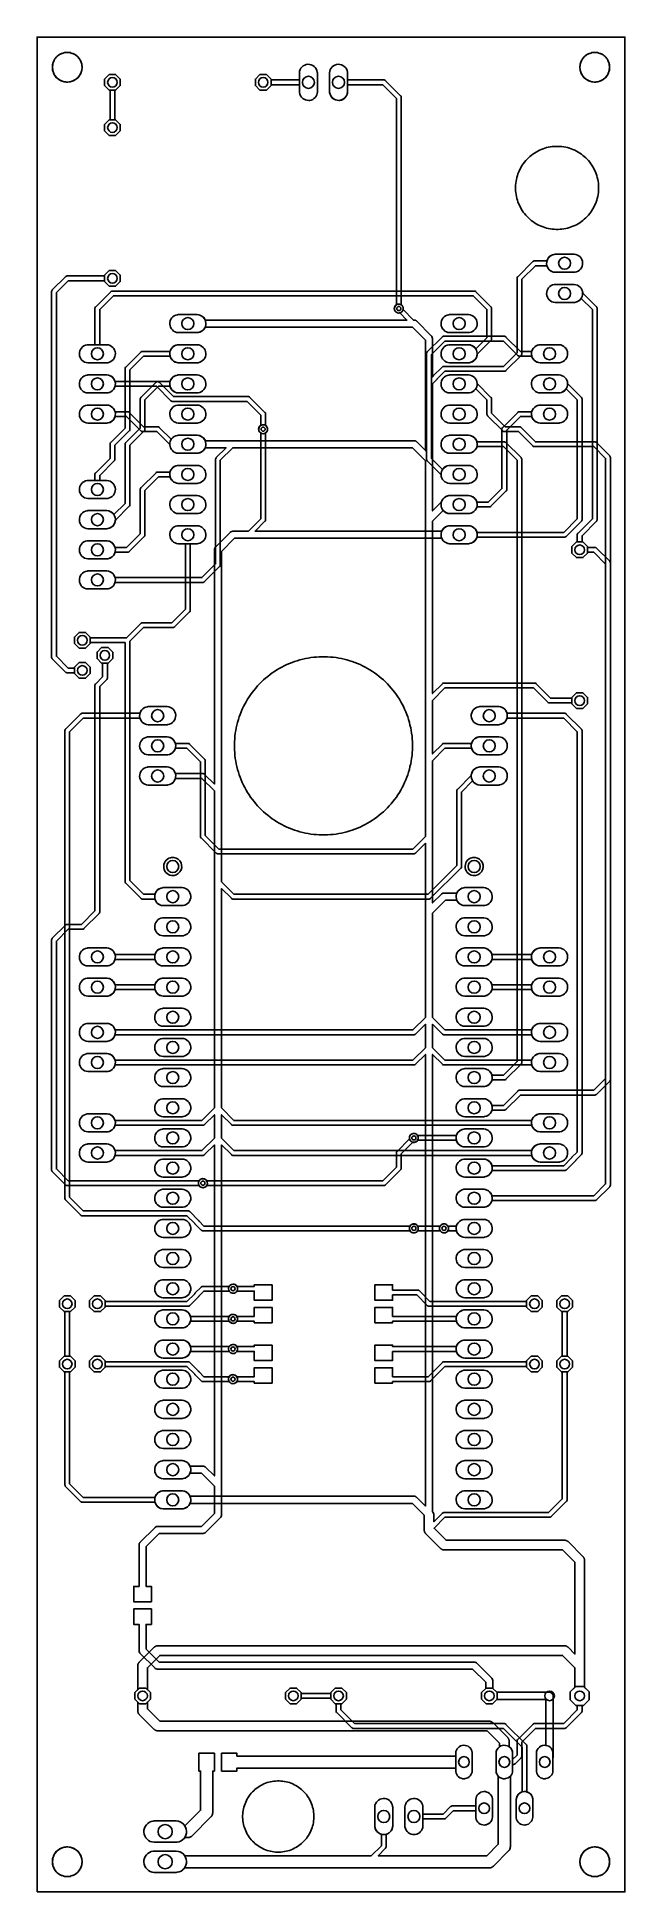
# Model space of a CAD drawing. Header units: millimetres. Extents: x 0 to 50, y 0 to 156.
import ezdxf

# ---------------------------------------------------------------- set-up
doc = ezdxf.new("R2010")
doc.units = ezdxf.units.MM

msp = doc.modelspace()

# ---------------------------------------------------------------- linework, layer by layer
at = {"layer": '16_copper'}
for points in [[(22.97, 150.88, 0.357806), (23.62, 151.6), (23.62, 153.2), (23.61, 153.27, 0.906347), (22.1, 153.2), (22.1, 151.6), (22.11, 151.53, 0.385742), (22.9, 150.88)], [(25.51, 150.88, 0.357806), (26.16, 151.6), (26.16, 153.2), (26.15, 153.27, 0.906347), (24.64, 153.2), (24.64, 151.6), (24.65, 151.53, 0.385742), (25.44, 150.88)], [(38.12, 2.03), (38.14, 2.03, 0.139564), (38.4, 2.13), (38.41, 2.14), (38.41, 2.14), (38.46, 2.18), (38.46, 2.18), (38.46, 2.18), (39.73, 3.45), (39.74, 3.47), (39.76, 3.48, 0.139562), (39.87, 3.74), (39.87, 3.74), (39.87, 3.75), (39.88, 3.81), (39.88, 3.81), (39.88, 3.81), (39.88, 9.75), (39.89, 9.76, 0.173516), (40.07, 10.2), (40.07, 10.74), (40.15, 10.74, 0.157844), (40.27, 10.78), (40.28, 10.78, 0.018024), (40.29, 10.79), (40.29, 10.8), (40.78, 11.29), (40.79, 11.29), (40.8, 11.3, 0.132344), (40.84, 11.4), (40.84, 11.41, 0.018059), (40.84, 11.42), (40.84, 11.43), (40.84, 12.62), (41.99, 13.77), (44.45, 13.77), (44.46, 13.77), (44.47, 13.77, 0.132342), (44.57, 13.81), (44.58, 13.81, 0.018024), (44.59, 13.82), (44.59, 13.83), (45.86, 15.1), (45.87, 15.1), (45.88, 15.11, 0.132344), (45.92, 15.21), (45.92, 15.22, 0.018059), (45.92, 15.23), (45.92, 15.24), (45.92, 15.71), (46.05, 15.71), (46.52, 16.18), (46.52, 16.84), (46.13, 17.24), (46.13, 27.94), (46.13, 27.94), (46.13, 27.94), (46.12, 27.96), (46.12, 27.99), (46.12, 27.99), (46.12, 27.99), (46.12, 28.01), (46.11, 28.04), (46.11, 28.04), (46.11, 28.04, 0.030914), (46.1, 28.09), (46.1, 28.09), (46.1, 28.09, 0.030916), (46.08, 28.13), (46.08, 28.13), (46.08, 28.13, 0.030915), (46.05, 28.18), (46.05, 28.18), (46.05, 28.18), (46.05, 28.18), (46.02, 28.22), (46.01, 28.22), (46.01, 28.23), (44.74, 29.5), (44.74, 29.5), (44.74, 29.5), (44.72, 29.51), (44.7, 29.53), (44.7, 29.53), (44.7, 29.53), (44.68, 29.54), (44.66, 29.56), (44.66, 29.56), (44.66, 29.56), (44.64, 29.57), (44.61, 29.58), (44.61, 29.58), (44.61, 29.58), (44.59, 29.59), (44.57, 29.6, 0.000102), (44.57, 29.6), (44.54, 29.6), (44.52, 29.61), (44.52, 29.61), (44.52, 29.61), (44.52, 29.61), (44.47, 29.62), (44.46, 29.62), (44.45, 29.62), (34.46, 29.62), (33.45, 30.62), (34.37, 31.55), (43.18, 31.55), (43.19, 31.55), (43.2, 31.55, 0.132342), (43.3, 31.59), (43.31, 31.59, 0.018024), (43.32, 31.6), (43.32, 31.61), (44.59, 32.88), (44.6, 32.88), (44.61, 32.89, 0.132344), (44.65, 32.99), (44.65, 33, 0.018059), (44.65, 33.01), (44.65, 33.02), (44.65, 43.79), (44.72, 43.79), (45.11, 44.18), (45.11, 44.72), (44.72, 45.11), (44.65, 45.11), (44.65, 48.87), (44.72, 48.87), (45.11, 49.26), (45.11, 49.8), (44.72, 50.19), (44.18, 50.19), (43.79, 49.8), (43.79, 49.26), (44.18, 48.87), (44.25, 48.87), (44.25, 45.11), (44.18, 45.11), (43.79, 44.72), (43.79, 44.18), (44.18, 43.79), (44.25, 43.79), (44.25, 33.1), (43.1, 31.95), (34.29, 31.95), (34.28, 31.95), (34.27, 31.95, 0.132342), (34.17, 31.91), (34.16, 31.91, 0.018024), (34.15, 31.9), (34.15, 31.89), (33.43, 31.17), (33.43, 31.75), (33.42, 31.8, 0.124671), (33.35, 31.99), (33.32, 32.02), (33.32, 70.53), (34.15, 69.71), (34.15, 69.7), (34.16, 69.69, 0.132344), (34.26, 69.65), (34.27, 69.65, 0.018059), (34.28, 69.65), (34.29, 69.65), (41.68, 69.65), (41.7, 69.59, 0.303347), (42.38, 69.09), (43.98, 69.09), (44.05, 69.1, 0.906347), (43.98, 70.61), (42.38, 70.61), (42.31, 70.6, 0.276738), (41.7, 70.11), (41.68, 70.05), (34.37, 70.05), (33.32, 71.1), (33.32, 73.07), (34.15, 72.25), (34.15, 72.24), (34.16, 72.23, 0.132344), (34.26, 72.19), (34.27, 72.19, 0.018059), (34.28, 72.19), (34.29, 72.19), (41.68, 72.19), (41.7, 72.13, 0.303347), (42.38, 71.63), (43.98, 71.63), (44.05, 71.64, 0.906347), (43.98, 73.15), (42.38, 73.15), (42.31, 73.14, 0.276738), (41.7, 72.65), (41.68, 72.59), (34.37, 72.59), (33.32, 73.64), (33.32, 82.42), (34.42, 83.52), (35.37, 83.52), (35.38, 83.49, 0.276737), (36.03, 83.06), (37.63, 83.06), (37.7, 83.07, 0.906347), (37.63, 84.58), (36.03, 84.58), (35.96, 84.57, 0.250487), (35.38, 84.15), (35.37, 84.12), (34.29, 84.12), (34.28, 84.12), (34.27, 84.12, 0.144215), (34.11, 84.06), (34.1, 84.06, 0.015626), (34.08, 84.04), (34.07, 84.04), (33.32, 83.29), (33.32, 95.27), (34.37, 96.32), (36.6, 96.32), (36.62, 96.26, 0.303347), (37.3, 95.76), (38.9, 95.76), (38.97, 95.77, 0.906347), (38.9, 97.28), (37.3, 97.28), (37.23, 97.27, 0.276738), (36.62, 96.78), (36.6, 96.72), (34.29, 96.72), (34.28, 96.72), (34.27, 96.72, 0.132342), (34.17, 96.68), (34.16, 96.68, 0.018024), (34.15, 96.67), (34.15, 96.66), (33.32, 95.84), (33.32, 100.35), (34.37, 101.4), (41.83, 101.4), (43.04, 100.19), (43.04, 100.18), (43.05, 100.17, 0.132344), (43.15, 100.13), (43.16, 100.13, 0.018059), (43.17, 100.13), (43.18, 100.13), (45.06, 100.13), (45.06, 100.06), (45.45, 99.67), (45.99, 99.67), (46.38, 100.06), (46.38, 100.6), (45.99, 100.99), (45.45, 100.99), (45.06, 100.6), (45.06, 100.53), (43.26, 100.53), (42.05, 101.74), (42.05, 101.75), (42.04, 101.76, 0.132344), (41.94, 101.8), (41.93, 101.8, 0.018059), (41.92, 101.8), (41.91, 101.8), (34.29, 101.8), (34.28, 101.8), (34.27, 101.8, 0.132342), (34.17, 101.76), (34.16, 101.76, 0.018024), (34.15, 101.75), (34.15, 101.74), (33.32, 100.92), (33.32, 115.44), (34.22, 116.34), (34.23, 116.33, 0.198913), (34.76, 116.08), (36.36, 116.08), (36.43, 116.09, 0.276738), (37.04, 116.58), (37.06, 116.64), (38.1, 116.64), (38.11, 116.64), (38.12, 116.64, 0.132342), (38.22, 116.68), (38.23, 116.68, 0.018024), (38.24, 116.69), (38.24, 116.7), (39.51, 117.97), (39.52, 117.97), (39.53, 117.98, 0.132344), (39.57, 118.08), (39.57, 118.09, 0.018059), (39.57, 118.1), (39.57, 118.11), (39.57, 123.11), (40.72, 124.26), (41.68, 124.26), (41.7, 124.2, 0.303347), (42.38, 123.7), (43.98, 123.7), (44.05, 123.71, 0.906347), (43.98, 125.22), (42.38, 125.22), (42.31, 125.21, 0.276738), (41.7, 124.72), (41.68, 124.66), (40.64, 124.66), (40.63, 124.66), (40.62, 124.66, 0.132342), (40.52, 124.62), (40.51, 124.62, 0.018024), (40.5, 124.61), (40.5, 124.6), (39.23, 123.33), (39.22, 123.33), (39.21, 123.32, 0.132344), (39.17, 123.22), (39.17, 123.21, 0.018059), (39.17, 123.2), (39.17, 123.19), (39.17, 118.19), (38.02, 117.04), (37.06, 117.04), (37.04, 117.1, 0.303347), (36.36, 117.6), (34.76, 117.6), (34.69, 117.59, 0.276738), (34.08, 117.1), (34.06, 117.04), (33.32, 116.31), (33.32, 127.02), (33.67, 127.36), (33.68, 127.37), (33.69, 127.38, 0.062825), (33.71, 127.42), (33.71, 127.42), (34.36, 128.07), (39.37, 128.07), (39.38, 128.07), (39.39, 128.07, 0.132342), (39.49, 128.11), (39.5, 128.11, 0.018024), (39.51, 128.12), (39.51, 128.13), (40.78, 129.4), (40.79, 129.4), (40.8, 129.41, 0.132344), (40.84, 129.51), (40.84, 129.52, 0.018059), (40.84, 129.53), (40.84, 129.54), (40.84, 135.81), (41.99, 136.96), (42.95, 136.96), (42.97, 136.9, 0.303347), (43.65, 136.4), (45.25, 136.4), (45.32, 136.41, 0.906347), (45.25, 137.92), (43.65, 137.92), (43.58, 137.91, 0.276738), (42.97, 137.42), (42.95, 137.36), (41.91, 137.36), (41.9, 137.36), (41.89, 137.36, 0.132342), (41.79, 137.32), (41.78, 137.32, 0.018024), (41.77, 137.31), (41.77, 137.3), (40.5, 136.03), (40.49, 136.03), (40.48, 136.02, 0.132344), (40.44, 135.92), (40.44, 135.91, 0.018059), (40.44, 135.9), (40.44, 135.89), (40.44, 129.62), (39.29, 128.47), (34.27, 128.47), (34.26, 128.47), (34.25, 128.47, 0.132342), (34.15, 128.43), (34.15, 128.43, 0.018024), (34.14, 128.42), (34.13, 128.41), (33.38, 127.67), (33.38, 127.66), (33.37, 127.65, 0.059686), (33.34, 127.61), (33.34, 127.61), (33.32, 127.59), (33.32, 130.81), (33.32, 130.82), (33.32, 130.83, 0.144215), (33.26, 130.99), (33.26, 131, 0.015626), (33.24, 131.02), (33.24, 131.03), (31.97, 132.3), (31.96, 132.3), (31.95, 132.31, 0.144213), (31.79, 132.38), (31.78, 132.38, 0.015609), (31.76, 132.38), (31.75, 132.38), (31.73, 132.38), (30.85, 133.27), (30.85, 133.28, 1), (30.11, 133.42), (30.1, 133.37, 0.493144), (30.55, 132.98), (30.56, 132.98), (31.16, 132.38), (14.16, 132.38), (14.15, 132.41, 0.276737), (13.5, 132.84), (11.9, 132.84), (11.83, 132.83, 0.906347), (11.9, 131.32), (13.5, 131.32), (13.57, 131.33, 0.250487), (14.15, 131.75), (14.16, 131.78), (31.62, 131.78), (32.72, 130.68), (32.72, 121.39), (31.97, 122.14), (31.96, 122.14), (31.95, 122.15, 0.144213), (31.79, 122.22), (31.78, 122.22, 0.015609), (31.76, 122.22), (31.75, 122.22), (14.16, 122.22), (14.15, 122.25, 0.276737), (13.5, 122.68), (11.9, 122.68), (11.83, 122.67, 0.198913), (11.33, 122.37), (11.3, 122.34), (10.3, 123.33), (10.3, 123.34), (10.29, 123.35, 0.132344), (10.19, 123.39), (10.18, 123.39, 0.018059), (10.17, 123.39), (10.16, 123.39), (8.97, 123.39), (7.76, 124.6), (7.76, 124.61), (7.75, 124.62, 0.132344), (7.65, 124.66), (7.64, 124.66, 0.018059), (7.63, 124.66), (7.62, 124.66), (6.58, 124.66), (6.56, 124.72, 0.303347), (5.88, 125.22), (4.28, 125.22), (4.21, 125.21, 0.906347), (4.28, 123.7), (5.88, 123.7), (5.95, 123.71, 0.276738), (6.56, 124.2), (6.58, 124.26), (7.54, 124.26), (8.75, 123.05), (8.75, 123.04), (8.76, 123.03, 0.132344), (8.86, 122.99), (8.87, 122.99, 0.018059), (8.88, 122.99), (8.89, 122.99), (10.08, 122.99), (11.18, 121.89), (11.18, 121.88, 0.385743), (11.9, 121.16), (13.5, 121.16), (13.57, 121.17, 0.250487), (14.15, 121.59), (14.16, 121.62), (15.92, 121.62), (15.1, 120.79), (15.09, 120.79), (15.08, 120.78, 0.132344), (15.04, 120.68), (15.04, 120.67, 0.018059), (15.04, 120.66), (15.04, 120.65), (15.04, 111.84), (13.89, 110.69), (6.58, 110.69), (6.56, 110.75, 0.303347), (5.88, 111.25), (4.28, 111.25), (4.21, 111.24, 0.906347), (4.28, 109.73), (5.88, 109.73), (5.95, 109.74, 0.276738), (6.56, 110.23), (6.58, 110.29), (13.97, 110.29), (13.98, 110.29), (13.99, 110.29, 0.132342), (14.09, 110.33), (14.1, 110.33, 0.018024), (14.11, 110.34), (14.11, 110.35), (15.38, 111.62), (15.39, 111.62), (15.4, 111.63, 0.132344), (15.44, 111.73), (15.44, 111.74, 0.018059), (15.44, 111.75), (15.44, 111.76), (15.44, 120.57), (16.49, 121.62), (31.62, 121.62), (32.72, 120.52), (32.72, 88.88), (31.67, 87.83), (15.32, 87.83), (14.17, 88.98), (14.17, 95.25), (14.17, 95.26), (14.17, 95.27, 0.132342), (14.13, 95.37), (14.13, 95.38, 0.018024), (14.12, 95.39), (14.11, 95.39), (12.84, 96.66), (12.84, 96.67), (12.83, 96.68, 0.132344), (12.73, 96.72), (12.72, 96.72, 0.018059), (12.71, 96.72), (12.7, 96.72), (11.66, 96.72), (11.64, 96.78, 0.303347), (10.96, 97.28), (9.36, 97.28), (9.29, 97.27, 0.906347), (9.36, 95.76), (10.96, 95.76), (11.03, 95.77, 0.276738), (11.64, 96.26), (11.66, 96.32), (12.62, 96.32), (13.77, 95.17), (13.77, 88.9), (13.77, 88.89), (13.77, 88.88, 0.132342), (13.81, 88.78), (13.81, 88.77, 0.018024), (13.82, 88.76), (13.83, 88.76), (15.1, 87.49), (15.1, 87.48), (15.11, 87.47, 0.132344), (15.21, 87.43), (15.22, 87.43, 0.018059), (15.23, 87.43), (15.24, 87.43), (31.75, 87.43), (31.76, 87.43), (31.77, 87.43, 0.132342), (31.87, 87.47), (31.88, 87.47, 0.018024), (31.89, 87.48), (31.89, 87.49), (32.72, 88.31), (32.72, 73.64), (31.67, 72.59), (6.58, 72.59), (6.56, 72.65, 0.303347), (5.88, 73.15), (4.28, 73.15), (4.21, 73.14, 0.906347), (4.28, 71.63), (5.88, 71.63), (5.95, 71.64, 0.276738), (6.56, 72.13), (6.58, 72.19), (31.75, 72.19), (31.76, 72.19), (31.77, 72.19, 0.132342), (31.87, 72.23), (31.88, 72.23, 0.018024), (31.89, 72.24), (31.89, 72.25), (32.72, 73.07), (32.72, 71.1), (31.67, 70.05), (6.58, 70.05), (6.56, 70.11, 0.303347), (5.88, 70.61), (4.28, 70.61), (4.21, 70.6, 0.906347), (4.28, 69.09), (5.88, 69.09), (5.95, 69.1, 0.276738), (6.56, 69.59), (6.58, 69.65), (31.75, 69.65), (31.76, 69.65), (31.77, 69.65, 0.132342), (31.87, 69.69), (31.88, 69.69, 0.018024), (31.89, 69.7), (31.89, 69.71), (32.72, 70.53), (32.72, 32.49), (31.97, 33.24), (31.96, 33.24), (31.95, 33.25, 0.144213), (31.79, 33.32), (31.78, 33.32, 0.015609), (31.76, 33.32), (31.75, 33.32), (12.89, 33.32), (12.88, 33.35, 0.276737), (12.23, 33.78), (10.63, 33.78), (10.56, 33.77, 0.276738), (9.95, 33.28), (9.93, 33.22), (3.89, 33.22), (2.74, 34.37), (2.74, 43.79), (2.81, 43.79), (3.2, 44.18), (3.2, 44.72), (2.81, 45.11), (2.74, 45.11), (2.74, 48.87), (2.81, 48.87), (3.2, 49.26), (3.2, 49.8), (2.81, 50.19), (2.27, 50.19), (1.88, 49.8), (1.88, 49.26), (2.27, 48.87), (2.34, 48.87), (2.34, 45.11), (2.27, 45.11), (1.88, 44.72), (1.88, 44.18), (2.27, 43.79), (2.34, 43.79), (2.34, 34.29), (2.34, 34.28), (2.34, 34.27, 0.132342), (2.38, 34.17), (2.38, 34.16, 0.018024), (2.39, 34.15), (2.4, 34.15), (3.67, 32.88), (3.67, 32.87), (3.68, 32.86, 0.132344), (3.78, 32.82), (3.79, 32.82, 0.018059), (3.8, 32.82), (3.81, 32.82), (9.93, 32.82), (9.95, 32.76, 0.303347), (10.63, 32.26), (12.23, 32.26), (12.3, 32.27, 0.250487), (12.88, 32.69), (12.89, 32.72), (31.62, 32.72), (32.61, 31.73), (32.61, 30.48), (32.61, 30.48), (32.61, 30.48), (32.62, 30.46), (32.62, 30.43), (32.62, 30.43), (32.62, 30.43), (32.62, 30.41), (32.63, 30.38), (32.63, 30.38), (32.63, 30.38, 0.030914), (32.64, 30.33), (32.64, 30.33), (32.64, 30.33, 0.030916), (32.66, 30.29), (32.66, 30.29), (32.66, 30.29, 0.030915), (32.69, 30.24), (32.69, 30.24), (32.69, 30.24), (32.69, 30.24), (32.72, 30.2), (32.73, 30.2), (32.73, 30.19), (34, 28.92), (34, 28.92), (34, 28.92), (34.02, 28.91), (34.04, 28.89), (34.04, 28.89), (34.04, 28.89), (34.06, 28.88), (34.08, 28.86), (34.08, 28.86), (34.08, 28.86), (34.1, 28.85), (34.13, 28.84), (34.13, 28.84), (34.13, 28.84), (34.15, 28.83), (34.17, 28.82, 0.000102), (34.17, 28.82), (34.2, 28.82), (34.22, 28.81), (34.22, 28.81), (34.22, 28.81), (34.22, 28.81), (34.27, 28.8), (34.28, 28.8), (34.29, 28.8), (44.28, 28.8), (45.31, 27.77), (45.31, 20.03), (44.74, 20.61), (44.74, 20.61), (44.74, 20.61), (44.72, 20.62), (44.7, 20.64), (44.7, 20.64), (44.7, 20.64), (44.68, 20.65), (44.66, 20.67), (44.66, 20.67), (44.66, 20.67), (44.64, 20.68), (44.61, 20.69), (44.61, 20.69), (44.61, 20.69), (44.59, 20.7), (44.57, 20.71, 0.000102), (44.57, 20.71), (44.54, 20.71), (44.52, 20.72), (44.52, 20.72), (44.52, 20.72), (44.52, 20.72), (44.47, 20.73), (44.46, 20.73), (44.45, 20.73), (10.16, 20.73), (10.16, 20.73), (10.16, 20.73), (10.14, 20.72), (10.11, 20.72), (10.11, 20.72), (10.11, 20.72), (10.09, 20.72), (10.06, 20.71), (10.06, 20.71), (10.06, 20.71, 0.030914), (10.01, 20.7), (10.01, 20.7), (10.01, 20.7, 0.030916), (9.97, 20.68), (9.97, 20.68), (9.97, 20.68, 0.030915), (9.92, 20.65), (9.92, 20.65), (9.92, 20.65), (9.92, 20.65), (9.88, 20.62), (9.88, 20.61), (9.87, 20.61), (8.6, 19.34), (8.6, 19.34), (8.6, 19.34), (8.59, 19.32), (8.57, 19.3), (8.57, 19.3), (8.57, 19.3), (8.56, 19.28), (8.54, 19.26), (8.54, 19.26), (8.54, 19.26), (8.53, 19.24), (8.52, 19.21), (8.52, 19.21), (8.52, 19.21), (8.51, 19.19), (8.5, 19.17, 0.000102), (8.5, 19.17), (8.5, 19.14), (8.49, 19.12), (8.49, 19.12), (8.49, 19.12), (8.49, 19.12), (8.48, 19.07), (8.48, 19.06), (8.48, 19.05), (8.48, 17.04), (8.23, 16.78), (8.23, 16.24), (8.48, 15.98), (8.48, 15.24), (8.48, 15.24), (8.48, 15.24), (8.49, 15.22), (8.49, 15.19), (8.49, 15.19), (8.49, 15.19), (8.49, 15.17), (8.5, 15.14), (8.5, 15.14), (8.5, 15.14, 0.030914), (8.51, 15.09), (8.51, 15.09), (8.51, 15.09), (8.52, 15.07), (8.53, 15.05), (8.53, 15.05), (8.53, 15.05, 0.030915), (8.56, 15), (8.56, 15), (8.56, 15), (8.56, 15), (8.59, 14.96), (8.6, 14.96), (8.6, 14.95), (9.87, 13.68), (9.87, 13.68), (9.87, 13.68), (9.89, 13.67), (9.91, 13.65), (9.91, 13.65), (9.91, 13.65), (9.93, 13.64), (9.95, 13.62), (9.95, 13.62), (9.95, 13.62), (9.97, 13.61), (10, 13.6), (10, 13.6), (10, 13.6), (10.02, 13.59), (10.04, 13.58, 0.000102), (10.04, 13.58), (10.07, 13.58), (10.09, 13.57), (10.09, 13.57), (10.09, 13.57), (10.09, 13.57), (10.14, 13.56), (10.15, 13.56), (10.16, 13.56), (37.93, 13.56), (38.96, 12.53), (38.96, 12.22), (38.95, 12.21, 0.224558), (38.67, 11.68), (38.67, 10.2), (38.67, 10.13, 0.148336), (38.85, 9.76), (38.86, 9.75), (38.86, 4.02), (37.89, 3.05), (28.74, 3.05), (29.35, 3.67), (29.36, 3.67), (29.37, 3.68, 0.132344), (29.41, 3.78), (29.41, 3.79, 0.018059), (29.41, 3.8), (29.41, 3.81), (29.41, 4.85), (29.47, 4.87, 0.303347), (29.97, 5.55), (29.97, 7.15), (29.96, 7.22, 0.906347), (28.45, 7.15), (28.45, 5.55), (28.46, 5.48, 0.276738), (28.95, 4.87), (29.01, 4.85), (29.01, 3.89), (28.16, 3.05), (12.44, 3.05), (12.41, 3.09, 0.221695), (11.73, 3.44), (9.86, 3.44), (9.78, 3.43, 0.916332), (9.86, 1.64), (11.73, 1.64), (11.81, 1.65, 0.198913), (12.41, 1.99), (12.44, 2.03), (38.1, 2.03)], [(5.95, 128.79, 0.906347), (5.88, 130.3), (5.28, 130.3), (5.28, 133.27), (6.43, 134.42), (36.75, 134.42), (37.9, 133.27), (37.9, 130.89), (36.96, 129.96), (36.93, 129.99, 0.224558), (36.36, 130.3), (34.76, 130.3), (34.69, 130.29, 0.906347), (34.76, 128.78), (36.36, 128.78), (36.43, 128.79, 0.357806), (37.08, 129.5), (37.08, 129.51), (38.24, 130.67), (38.25, 130.67), (38.26, 130.68, 0.132344), (38.3, 130.78), (38.3, 130.79, 0.018059), (38.3, 130.8), (38.3, 130.81), (38.3, 133.35), (38.3, 133.36), (38.3, 133.37, 0.132342), (38.26, 133.47), (38.26, 133.48, 0.018024), (38.25, 133.49), (38.24, 133.49), (36.97, 134.76), (36.97, 134.77), (36.96, 134.78, 0.132344), (36.86, 134.82), (36.85, 134.82, 0.018059), (36.84, 134.82), (36.83, 134.82), (6.35, 134.82), (6.34, 134.82), (6.33, 134.82, 0.132342), (6.23, 134.78), (6.22, 134.78, 0.018024), (6.21, 134.77), (6.21, 134.76), (4.94, 133.49), (4.93, 133.49), (4.92, 133.48, 0.132344), (4.88, 133.38), (4.88, 133.37, 0.018059), (4.88, 133.36), (4.88, 133.35), (4.88, 130.3), (4.28, 130.3), (4.21, 130.29, 0.906347), (4.28, 128.78), (5.88, 128.78)], [(37.7, 57.67, 0.276738), (38.31, 58.16), (38.33, 58.22), (46.99, 58.22), (47, 58.22), (47.01, 58.22, 0.132342), (47.11, 58.26), (47.12, 58.26, 0.018024), (47.13, 58.27), (47.13, 58.28), (48.25, 59.39), (48.26, 59.4), (48.26, 59.41, 0.132344), (48.31, 59.51), (48.31, 59.51, 0.018059), (48.31, 59.53), (48.31, 59.54), (48.31, 111.91), (48.31, 111.92), (48.31, 111.93, 0.132342), (48.27, 112.03), (48.27, 112.04, 0.018024), (48.26, 112.05), (48.25, 112.06), (47.13, 113.17), (47.13, 113.18), (47.12, 113.19, 0.132344), (47.02, 113.23), (47.01, 113.23, 0.018059), (47, 113.23), (46.99, 113.23), (46.38, 113.23), (46.38, 113.3), (45.99, 113.69), (45.92, 113.69), (45.92, 114.22), (47.13, 115.43), (47.14, 115.43), (47.15, 115.44, 0.132344), (47.19, 115.54), (47.19, 115.55, 0.018059), (47.19, 115.56), (47.19, 115.57), (47.19, 133.35), (47.19, 133.36), (47.19, 133.37, 0.132342), (47.15, 133.47), (47.15, 133.48, 0.018024), (47.14, 133.49), (47.13, 133.49), (45.97, 134.65), (45.97, 134.66, 0.385743), (45.25, 135.38), (43.65, 135.38), (43.58, 135.37, 0.906347), (43.65, 133.86), (45.25, 133.86), (45.32, 133.87, 0.198913), (45.82, 134.17), (45.85, 134.2), (46.79, 133.27), (46.79, 115.65), (45.58, 114.44), (45.57, 114.44), (45.56, 114.43, 0.132344), (45.52, 114.33), (45.52, 114.32, 0.018059), (45.52, 114.31), (45.52, 114.3), (45.52, 113.69), (45.45, 113.69), (45.06, 113.3), (45.06, 112.76), (45.45, 112.37), (45.99, 112.37), (46.38, 112.76), (46.38, 112.83), (46.91, 112.83), (47.9, 111.83), (47.9, 59.62), (46.91, 58.62), (38.33, 58.62), (38.31, 58.68, 0.303347), (37.63, 59.18), (36.03, 59.18), (35.96, 59.17, 0.906347), (36.03, 57.66), (37.63, 57.66)], [(36.43, 131.33, 0.906347), (36.36, 132.84), (34.76, 132.84), (34.69, 132.83, 0.906347), (34.76, 131.32), (36.36, 131.32)], [(13.57, 128.79, 0.906347), (13.5, 130.3), (11.9, 130.3), (11.83, 130.29, 0.906347), (11.9, 128.78), (13.5, 128.78)], [(44.05, 128.79, 0.906347), (43.98, 130.3), (42.38, 130.3), (42.31, 130.29, 0.906347), (42.38, 128.78), (43.98, 128.78)], [(19.12, 122.82, 0.668179), (19.26, 123.51), (19.25, 123.51), (19.25, 124.46), (19.25, 124.47), (19.25, 124.48, 0.132342), (19.21, 124.58), (19.21, 124.59, 0.018024), (19.2, 124.6), (19.19, 124.6), (17.92, 125.87), (17.92, 125.88), (17.91, 125.89, 0.132344), (17.81, 125.93), (17.8, 125.93, 0.018059), (17.79, 125.93), (17.78, 125.93), (11.5, 125.93), (10.29, 127.14), (10.28, 127.15), (10.27, 127.16, 0.132344), (10.17, 127.2), (10.17, 127.2, 0.018059), (10.15, 127.2), (10.14, 127.2), (6.58, 127.2), (6.56, 127.26, 0.303347), (5.88, 127.76), (4.28, 127.76), (4.21, 127.75, 0.906347), (4.28, 126.24), (5.88, 126.24), (5.95, 126.25, 0.276738), (6.56, 126.74), (6.58, 126.8), (10.06, 126.8), (11.27, 125.59), (11.28, 125.58), (11.28, 125.57, 0.132344), (11.38, 125.53), (11.39, 125.53, 0.018059), (11.4, 125.53), (11.41, 125.53), (17.7, 125.53), (18.85, 124.38), (18.85, 123.51), (18.84, 123.51, 0.767325), (19.07, 122.81)], [(13.57, 126.25, 0.906347), (13.5, 127.76), (11.9, 127.76), (11.83, 127.75, 0.906347), (11.9, 126.24), (13.5, 126.24)], [(36.43, 113.55, 0.276738), (37.04, 114.04), (37.06, 114.1), (44.45, 114.1), (44.46, 114.1), (44.47, 114.1, 0.132342), (44.57, 114.14), (44.58, 114.14, 0.018024), (44.59, 114.15), (44.59, 114.16), (45.86, 115.43), (45.87, 115.43), (45.88, 115.44, 0.132344), (45.92, 115.54), (45.92, 115.55, 0.018059), (45.92, 115.56), (45.92, 115.57), (45.92, 125.73), (45.92, 125.74), (45.92, 125.75, 0.132342), (45.88, 125.85), (45.88, 125.86, 0.018024), (45.87, 125.87), (45.86, 125.87), (44.7, 127.03), (44.7, 127.04, 0.385743), (43.98, 127.76), (42.38, 127.76), (42.31, 127.75, 0.906347), (42.38, 126.24), (43.98, 126.24), (44.05, 126.25, 0.198913), (44.55, 126.55), (44.58, 126.58), (45.52, 125.65), (45.52, 115.65), (44.37, 114.5), (37.06, 114.5), (37.04, 114.56, 0.303347), (36.36, 115.06), (34.76, 115.06), (34.69, 115.05, 0.906347), (34.76, 113.54), (36.36, 113.54)], [(36.43, 126.25, 0.906347), (36.36, 127.76), (34.76, 127.76), (34.69, 127.75, 0.906347), (34.76, 126.24), (36.36, 126.24)], [(13.57, 123.71, 0.906347), (13.5, 125.22), (11.9, 125.22), (11.83, 125.21, 0.906347), (11.9, 123.7), (13.5, 123.7)], [(36.43, 123.71, 0.906347), (36.36, 125.22), (34.76, 125.22), (34.69, 125.21, 0.906347), (34.76, 123.7), (36.36, 123.7)], [(36.43, 121.17, 0.906347), (36.36, 122.68), (34.76, 122.68), (34.69, 122.67, 0.906347), (34.76, 121.16), (36.36, 121.16)], [(5.95, 117.36, 0.906347), (5.88, 118.87), (4.28, 118.87), (4.21, 118.86, 0.906347), (4.28, 117.35), (5.88, 117.35)], [(13.57, 118.63, 0.906347), (13.5, 120.14), (11.9, 120.14), (11.83, 120.13, 0.906347), (11.9, 118.62), (13.5, 118.62)], [(36.43, 118.63, 0.906347), (36.36, 120.14), (34.76, 120.14), (34.69, 120.13, 0.906347), (34.76, 118.62), (36.36, 118.62)], [(13.57, 116.09, 0.906347), (13.5, 117.6), (11.9, 117.6), (11.83, 117.59, 0.906347), (11.9, 116.08), (13.5, 116.08)], [(5.95, 114.82, 0.906347), (5.88, 116.33), (4.28, 116.33), (4.21, 116.32, 0.906347), (4.28, 114.81), (5.88, 114.81)], [(13.57, 113.55, 0.906347), (13.5, 115.06), (11.9, 115.06), (11.83, 115.05, 0.906347), (11.9, 113.54), (13.5, 113.54)], [(5.95, 112.28, 0.906347), (5.88, 113.79), (4.28, 113.79), (4.21, 113.78, 0.906347), (4.28, 112.27), (5.88, 112.27)], [(31.82, 55.51, 1), (31.68, 56.25), (31.63, 56.24, 0.165101), (31.43, 56.09), (31.43, 56.08), (14.05, 56.08), (13.65, 56.49), (13.64, 56.49, 0.041754), (13.63, 56.53), (13.62, 56.53, 0.016974), (13.61, 56.54), (13.61, 56.55), (12.86, 57.29), (12.85, 57.3), (12.85, 57.31, 0.132344), (12.75, 57.35), (12.74, 57.35, 0.018059), (12.73, 57.35), (12.72, 57.35), (3.89, 57.35), (2.74, 58.5), (2.74, 97.71), (3.89, 98.86), (8.66, 98.86), (8.68, 98.8, 0.303347), (9.36, 98.3), (10.96, 98.3), (11.03, 98.31, 0.906347), (10.96, 99.82), (9.36, 99.82), (9.29, 99.81, 0.276738), (8.68, 99.32), (8.66, 99.26), (3.81, 99.26), (3.8, 99.26), (3.79, 99.26, 0.132342), (3.69, 99.22), (3.68, 99.22, 0.018024), (3.67, 99.21), (3.67, 99.2), (2.4, 97.93), (2.39, 97.93), (2.38, 97.92, 0.132344), (2.34, 97.82), (2.34, 97.81, 0.018059), (2.34, 97.8), (2.34, 97.79), (2.34, 58.42), (2.34, 58.41), (2.34, 58.4, 0.132342), (2.38, 58.3), (2.38, 58.29, 0.018024), (2.39, 58.28), (2.4, 58.28), (3.67, 57.01), (3.67, 57), (3.68, 56.99, 0.132344), (3.78, 56.95), (3.79, 56.95, 0.018059), (3.8, 56.95), (3.81, 56.95), (12.63, 56.95), (13.28, 56.3), (13.28, 56.3, 0.043889), (13.3, 56.27), (13.3, 56.26, 0.018024), (13.31, 56.25), (13.32, 56.24), (13.83, 55.74), (13.83, 55.73), (13.84, 55.72, 0.132344), (13.94, 55.68), (13.95, 55.68, 0.018059), (13.96, 55.68), (13.97, 55.68), (31.43, 55.68), (31.43, 55.67, 0.267948), (31.77, 55.5)], [(37.7, 60.21, 0.276738), (38.31, 60.7), (38.33, 60.76), (44.47, 60.76), (44.48, 60.76), (44.49, 60.76, 0.132342), (44.59, 60.8), (44.59, 60.8, 0.018024), (44.6, 60.81), (44.61, 60.82), (45.36, 61.56), (45.36, 61.57), (45.37, 61.58, 0.062825), (45.4, 61.62), (45.4, 61.62), (45.86, 62.09), (45.87, 62.09), (45.88, 62.1, 0.132344), (45.92, 62.2), (45.92, 62.21, 0.018059), (45.92, 62.22), (45.92, 62.23), (45.92, 97.79), (45.92, 97.8), (45.92, 97.81, 0.132342), (45.88, 97.91), (45.88, 97.92, 0.018024), (45.87, 97.93), (45.86, 97.93), (44.59, 99.2), (44.59, 99.21), (44.58, 99.22, 0.132344), (44.48, 99.26), (44.47, 99.26, 0.018059), (44.46, 99.26), (44.45, 99.26), (39.6, 99.26), (39.58, 99.32, 0.303347), (38.9, 99.82), (37.3, 99.82), (37.23, 99.81, 0.906347), (37.3, 98.3), (38.9, 98.3), (38.97, 98.31, 0.276738), (39.58, 98.8), (39.6, 98.86), (44.37, 98.86), (45.52, 97.71), (45.52, 62.31), (45.07, 61.87), (45.06, 61.86), (45.05, 61.85, 0.059686), (45.03, 61.81), (45.03, 61.81), (44.38, 61.16), (38.33, 61.16), (38.31, 61.22, 0.303347), (37.63, 61.72), (36.03, 61.72), (35.96, 61.71, 0.906347), (36.03, 60.2), (37.63, 60.2)], [(11.03, 93.23, 0.906347), (10.96, 94.74), (9.36, 94.74), (9.29, 94.73, 0.906347), (9.36, 93.22), (10.96, 93.22)], [(38.97, 93.23, 0.906347), (38.9, 94.74), (37.3, 94.74), (37.23, 94.73, 0.906347), (37.3, 93.22), (38.9, 93.22)], [(11.54, 85.61, 1), (11.32, 87.11), (11.24, 87.1, 0.906347), (11.47, 85.6)], [(36.94, 85.61, 1), (36.72, 87.11), (36.64, 87.1, 0.906347), (36.87, 85.6)], [(12.3, 83.07, 0.906347), (12.23, 84.58), (10.63, 84.58), (10.56, 84.57, 0.906347), (10.63, 83.06), (12.23, 83.06)], [(12.3, 80.53, 0.906347), (12.23, 82.04), (10.63, 82.04), (10.56, 82.03, 0.906347), (10.63, 80.52), (12.23, 80.52)], [(37.7, 80.53, 0.906347), (37.63, 82.04), (36.03, 82.04), (35.96, 82.03, 0.906347), (36.03, 80.52), (37.63, 80.52)], [(5.95, 77.99, 0.276738), (6.56, 78.48), (6.58, 78.54), (9.93, 78.54), (9.95, 78.48, 0.303347), (10.63, 77.98), (12.23, 77.98), (12.3, 77.99, 0.906347), (12.23, 79.5), (10.63, 79.5), (10.56, 79.49, 0.276738), (9.95, 79), (9.93, 78.94), (6.58, 78.94), (6.56, 79, 0.303347), (5.88, 79.5), (4.28, 79.5), (4.21, 79.49, 0.906347), (4.28, 77.98), (5.88, 77.98)], [(37.7, 77.99, 0.276738), (38.31, 78.48), (38.33, 78.54), (41.68, 78.54), (41.7, 78.48, 0.303347), (42.38, 77.98), (43.98, 77.98), (44.05, 77.99, 0.906347), (43.98, 79.5), (42.38, 79.5), (42.31, 79.49, 0.276738), (41.7, 79), (41.68, 78.94), (38.33, 78.94), (38.31, 79, 0.303347), (37.63, 79.5), (36.03, 79.5), (35.96, 79.49, 0.906347), (36.03, 77.98), (37.63, 77.98)], [(5.95, 75.45, 0.276738), (6.56, 75.94), (6.58, 76), (9.93, 76), (9.95, 75.94, 0.303347), (10.63, 75.44), (12.23, 75.44), (12.3, 75.45, 0.906347), (12.23, 76.96), (10.63, 76.96), (10.56, 76.95, 0.276738), (9.95, 76.46), (9.93, 76.4), (6.58, 76.4), (6.56, 76.46, 0.303347), (5.88, 76.96), (4.28, 76.96), (4.21, 76.95, 0.906347), (4.28, 75.44), (5.88, 75.44)], [(37.7, 75.45, 0.276738), (38.31, 75.94), (38.33, 76), (41.68, 76), (41.7, 75.94, 0.303347), (42.38, 75.44), (43.98, 75.44), (44.05, 75.45, 0.906347), (43.98, 76.96), (42.38, 76.96), (42.31, 76.95, 0.276738), (41.7, 76.46), (41.68, 76.4), (38.33, 76.4), (38.31, 76.46, 0.303347), (37.63, 76.96), (36.03, 76.96), (35.96, 76.95, 0.906347), (36.03, 75.44), (37.63, 75.44)], [(12.3, 72.91, 0.906347), (12.23, 74.42), (10.63, 74.42), (10.56, 74.41, 0.906347), (10.63, 72.9), (12.23, 72.9)], [(37.7, 72.91, 0.906347), (37.63, 74.42), (36.03, 74.42), (35.96, 74.41, 0.906347), (36.03, 72.9), (37.63, 72.9)], [(12.3, 70.37, 0.906347), (12.23, 71.88), (10.63, 71.88), (10.56, 71.87, 0.906347), (10.63, 70.36), (12.23, 70.36)], [(37.7, 70.37, 0.906347), (37.63, 71.88), (36.03, 71.88), (35.96, 71.87, 0.906347), (36.03, 70.36), (37.63, 70.36)], [(12.3, 67.83, 0.906347), (12.23, 69.34), (10.63, 69.34), (10.56, 69.33, 0.906347), (10.63, 67.82), (12.23, 67.82)], [(37.7, 67.83, 0.906347), (37.63, 69.34), (36.03, 69.34), (35.96, 69.33, 0.906347), (36.03, 67.82), (37.63, 67.82)], [(12.3, 65.29, 0.906347), (12.23, 66.8), (10.63, 66.8), (10.56, 66.79, 0.906347), (10.63, 65.28), (12.23, 65.28)], [(37.7, 65.29, 0.906347), (37.63, 66.8), (36.03, 66.8), (35.96, 66.79, 0.906347), (36.03, 65.28), (37.63, 65.28)], [(5.95, 64.02, 0.906347), (5.88, 65.53), (4.28, 65.53), (4.21, 65.52, 0.906347), (4.28, 64.01), (5.88, 64.01)], [(12.3, 62.75, 0.906347), (12.23, 64.26), (10.63, 64.26), (10.56, 64.25, 0.906347), (10.63, 62.74), (12.23, 62.74)], [(37.7, 62.75, 0.906347), (37.63, 64.26), (36.03, 64.26), (35.96, 64.25, 0.906347), (36.03, 62.74), (37.63, 62.74)], [(44.05, 64.02, 0.906347), (43.98, 65.53), (42.38, 65.53), (42.31, 65.52, 0.906347), (42.38, 64.01), (43.98, 64.01)], [(5.95, 61.48, 0.906347), (5.88, 62.99), (4.28, 62.99), (4.21, 62.98, 0.906347), (4.28, 61.47), (5.88, 61.47)], [(14.04, 59.32, 0.198912), (14.29, 59.48), (14.29, 59.49), (29.21, 59.49), (29.22, 59.49), (29.23, 59.49, 0.132342), (29.33, 59.53), (29.34, 59.53, 0.018024), (29.35, 59.54), (29.35, 59.55), (30.62, 60.82), (30.63, 60.82), (30.64, 60.83, 0.132344), (30.68, 60.93), (30.68, 60.94, 0.018059), (30.68, 60.95), (30.68, 60.96), (30.68, 62.15), (31.67, 63.13), (31.68, 63.13, 1), (31.82, 63.87), (31.77, 63.88, 0.493144), (31.38, 63.43), (31.38, 63.42), (30.34, 62.37), (30.33, 62.37), (30.32, 62.36, 0.132344), (30.28, 62.26), (30.28, 62.25, 0.018059), (30.28, 62.24), (30.28, 62.23), (30.28, 61.04), (29.13, 59.89), (14.29, 59.89), (14.29, 59.9, 1), (13.65, 59.48), (13.69, 59.44, 0.233167), (13.99, 59.31)], [(44.05, 61.48, 0.906347), (43.98, 62.99), (42.38, 62.99), (42.31, 62.98, 0.906347), (42.38, 61.47), (43.98, 61.47)], [(12.3, 60.21, 0.906347), (12.23, 61.72), (10.63, 61.72), (10.56, 61.71, 0.906347), (10.63, 60.2), (12.23, 60.2)], [(12.3, 57.67, 0.906347), (12.23, 59.18), (10.63, 59.18), (10.56, 59.17, 0.906347), (10.63, 57.66), (12.23, 57.66)], [(12.3, 55.13, 0.906347), (12.23, 56.64), (10.63, 56.64), (10.56, 56.63, 0.906347), (10.63, 55.12), (12.23, 55.12)], [(37.7, 55.13, 0.906347), (37.63, 56.64), (36.03, 56.64), (35.96, 56.63, 0.276738), (35.35, 56.14), (35.33, 56.08), (34.61, 56.08), (34.61, 56.09, 1), (33.97, 55.67), (34.01, 55.63, 0.493145), (34.61, 55.67), (34.61, 55.68), (35.33, 55.68), (35.35, 55.62, 0.303347), (36.03, 55.12), (37.63, 55.12)], [(12.3, 52.59, 0.906347), (12.23, 54.1), (10.63, 54.1), (10.56, 54.09, 0.906347), (10.63, 52.58), (12.23, 52.58)], [(37.7, 52.59, 0.906347), (37.63, 54.1), (36.03, 54.1), (35.96, 54.09, 0.906347), (36.03, 52.58), (37.63, 52.58)], [(12.3, 50.05, 0.906347), (12.23, 51.56), (10.63, 51.56), (10.56, 51.55, 0.906347), (10.63, 50.04), (12.23, 50.04)], [(37.7, 50.05, 0.906347), (37.63, 51.56), (36.03, 51.56), (35.96, 51.55, 0.906347), (36.03, 50.04), (37.63, 50.04)], [(5.74, 49.26), (5.74, 49.33), (12.72, 49.33), (12.73, 49.33), (12.74, 49.33, 0.132342), (12.84, 49.37), (12.84, 49.37, 0.018024), (12.85, 49.38), (12.86, 49.39), (13.61, 50.13), (13.61, 50.14), (13.62, 50.15, 0.059686), (13.65, 50.19), (13.65, 50.19), (14.05, 50.6), (16.19, 50.6), (16.19, 50.59, 1), (16.83, 51.01), (16.79, 51.05, 0.493145), (16.19, 51.01), (16.19, 51), (13.97, 51), (13.96, 51), (13.95, 51, 0.132342), (13.85, 50.96), (13.84, 50.96, 0.018024), (13.83, 50.95), (13.83, 50.94), (13.32, 50.44), (13.31, 50.43), (13.3, 50.42, 0.062825), (13.28, 50.38), (13.28, 50.38), (12.63, 49.73), (5.74, 49.73), (5.74, 49.8), (5.35, 50.19), (4.81, 50.19), (4.42, 49.8), (4.42, 49.26), (4.81, 48.87), (5.35, 48.87)], [(12.3, 47.51, 0.276738), (12.91, 48), (12.93, 48.06), (16.19, 48.06), (16.19, 48.05, 1), (16.83, 48.47), (16.79, 48.51, 0.493145), (16.19, 48.47), (16.19, 48.46), (12.93, 48.46), (12.91, 48.52, 0.303347), (12.23, 49.02), (10.63, 49.02), (10.56, 49.01, 0.906347), (10.63, 47.5), (12.23, 47.5)], [(37.7, 47.51, 0.906347), (37.63, 49.02), (36.03, 49.02), (35.96, 49.01, 0.906347), (36.03, 47.5), (37.63, 47.5)], [(12.3, 44.97, 0.276738), (12.91, 45.46), (12.93, 45.52), (16.19, 45.52), (16.19, 45.51, 1), (16.83, 45.93), (16.79, 45.97, 0.493145), (16.19, 45.93), (16.19, 45.92), (12.93, 45.92), (12.91, 45.98, 0.303347), (12.23, 46.48), (10.63, 46.48), (10.56, 46.47, 0.906347), (10.63, 44.96), (12.23, 44.96)], [(37.7, 44.97, 0.906347), (37.63, 46.48), (36.03, 46.48), (35.96, 46.47, 0.906347), (36.03, 44.96), (37.63, 44.96)], [(16.58, 42.81, 1), (16.44, 43.55), (16.39, 43.54, 0.165101), (16.19, 43.39), (16.19, 43.38), (14.05, 43.38), (13.65, 43.79), (13.64, 43.79, 0.041754), (13.63, 43.83), (13.62, 43.83, 0.016974), (13.61, 43.84), (13.61, 43.85), (12.86, 44.59), (12.85, 44.6), (12.85, 44.61, 0.132344), (12.75, 44.65), (12.74, 44.65, 0.018059), (12.73, 44.65), (12.72, 44.65), (5.74, 44.65), (5.74, 44.72), (5.35, 45.11), (4.81, 45.11), (4.42, 44.72), (4.42, 44.18), (4.81, 43.79), (5.35, 43.79), (5.74, 44.18), (5.74, 44.25), (12.63, 44.25), (13.28, 43.6), (13.28, 43.6, 0.043889), (13.3, 43.57), (13.3, 43.56, 0.018024), (13.31, 43.55), (13.32, 43.54), (13.83, 43.04), (13.83, 43.03), (13.84, 43.02, 0.132344), (13.94, 42.98), (13.95, 42.98, 0.018059), (13.96, 42.98), (13.97, 42.98), (16.19, 42.98), (16.19, 42.97, 0.267948), (16.53, 42.8)], [(12.3, 42.43, 0.906347), (12.23, 43.94), (10.63, 43.94), (10.56, 43.93, 0.906347), (10.63, 42.42), (12.23, 42.42)], [(37.7, 42.43, 0.906347), (37.63, 43.94), (36.03, 43.94), (35.96, 43.93, 0.906347), (36.03, 42.42), (37.63, 42.42)], [(12.3, 39.89, 0.906347), (12.23, 41.4), (10.63, 41.4), (10.56, 41.39, 0.906347), (10.63, 39.88), (12.23, 39.88)], [(37.7, 39.89, 0.906347), (37.63, 41.4), (36.03, 41.4), (35.96, 41.39, 0.906347), (36.03, 39.88), (37.63, 39.88)], [(12.3, 37.35, 0.906347), (12.23, 38.86), (10.63, 38.86), (10.56, 38.85, 0.906347), (10.63, 37.34), (12.23, 37.34)], [(37.7, 37.35, 0.906347), (37.63, 38.86), (36.03, 38.86), (35.96, 38.85, 0.906347), (36.03, 37.34), (37.63, 37.34)], [(12.3, 34.81, 0.906347), (12.23, 36.32), (10.63, 36.32), (10.56, 36.31, 0.906347), (10.63, 34.8), (12.23, 34.8)], [(37.7, 34.81, 0.906347), (37.63, 36.32), (36.03, 36.32), (35.96, 36.31, 0.906347), (36.03, 34.8), (37.63, 34.8)], [(37.7, 32.27, 0.906347), (37.63, 33.78), (36.03, 33.78), (35.96, 33.77, 0.906347), (36.03, 32.26), (37.63, 32.26)], [(40.07, 11.68, 0.224558), (39.79, 12.21), (39.78, 12.22), (39.78, 12.7), (39.78, 12.7), (39.78, 12.7), (39.77, 12.72), (39.77, 12.75), (39.77, 12.75), (39.77, 12.75), (39.77, 12.77), (39.76, 12.8), (39.76, 12.8), (39.76, 12.8, 0.030914), (39.75, 12.85), (39.75, 12.85), (39.75, 12.85, 0.030916), (39.73, 12.89), (39.73, 12.89), (39.73, 12.89, 0.030915), (39.7, 12.94), (39.7, 12.94), (39.7, 12.94), (39.7, 12.94), (39.67, 12.98), (39.66, 12.98), (39.66, 12.99), (38.39, 14.26), (38.39, 14.26), (38.39, 14.26), (38.37, 14.27), (38.35, 14.29), (38.35, 14.29), (38.35, 14.29), (38.33, 14.3), (38.31, 14.32), (38.31, 14.32), (38.31, 14.32), (38.29, 14.33), (38.26, 14.34), (38.26, 14.34), (38.26, 14.34), (38.24, 14.35), (38.22, 14.36, 0.000102), (38.22, 14.36), (38.19, 14.36), (38.17, 14.37), (38.17, 14.37), (38.17, 14.37), (38.17, 14.37), (38.12, 14.38), (38.11, 14.38), (38.1, 14.38), (10.33, 14.38), (9.3, 15.41), (9.3, 15.98), (9.55, 16.24), (9.55, 16.78), (9.3, 17.04), (9.3, 18.88), (10.33, 19.91), (44.28, 19.91), (45.31, 18.88), (45.31, 17.24), (44.92, 16.84), (44.92, 16.18), (45.39, 15.71), (45.52, 15.71), (45.52, 15.32), (44.37, 14.17), (41.91, 14.17), (41.9, 14.17), (41.89, 14.17, 0.132342), (41.79, 14.13), (41.78, 14.13, 0.018024), (41.77, 14.12), (41.77, 14.11), (40.5, 12.84), (40.49, 12.84), (40.48, 12.83, 0.132344), (40.44, 12.73), (40.44, 12.72, 0.018059), (40.44, 12.71), (40.44, 12.7), (40.44, 11.51), (40.07, 11.15)], [(36.07, 9.54, 0.357806), (36.67, 10.2), (36.67, 11.68), (36.67, 11.75, 0.906348), (35.27, 11.68), (35.27, 10.2), (35.27, 10.13, 0.385742), (36, 9.53)], [(42.87, 9.54, 0.357806), (43.47, 10.2), (43.47, 11.68), (43.47, 11.75, 0.906348), (42.07, 11.68), (42.07, 10.2), (42.07, 10.13, 0.385742), (42.8, 9.53)], [(31.86, 4.83, 0.357806), (32.51, 5.55), (32.51, 6.15), (34.29, 6.15), (34.3, 6.15), (34.31, 6.15, 0.132342), (34.41, 6.19), (34.42, 6.19, 0.018024), (34.43, 6.2), (34.43, 6.21), (35.06, 6.84), (36.97, 6.84), (36.97, 6.3), (36.97, 6.23, 0.906348), (38.37, 6.3), (38.37, 7.78), (38.37, 7.85, 0.906348), (36.97, 7.78), (36.97, 7.24), (34.98, 7.24), (34.97, 7.24), (34.96, 7.24, 0.132342), (34.86, 7.2), (34.85, 7.2, 0.018024), (34.84, 7.19), (34.84, 7.18), (34.21, 6.55), (32.51, 6.55), (32.51, 7.15), (32.5, 7.22, 0.906347), (30.99, 7.15), (30.99, 5.55), (31, 5.48, 0.385742), (31.79, 4.83)], [(41.17, 5.64, 0.357806), (41.77, 6.3), (41.77, 7.78), (41.77, 7.85, 0.906348), (40.37, 7.78), (40.37, 6.3), (40.37, 6.23, 0.385742), (41.1, 5.63)], [(11.81, 4.19, 0.916332), (11.73, 5.98), (9.86, 5.98), (9.78, 5.97, 0.916332), (9.86, 4.18), (11.73, 4.18)]]:
    msp.add_lwpolyline(points, format="xyb", close=True, dxfattribs=at)
for points in [[(7.01, 152.13), (7.01, 152.67), (6.62, 153.06), (6.08, 153.06), (5.69, 152.67), (5.69, 152.13), (6.08, 151.74), (6.62, 151.74)], [(19.71, 152.13), (19.71, 152.67), (19.32, 153.06), (18.78, 153.06), (18.39, 152.67), (18.39, 152.13), (18.78, 151.74), (19.32, 151.74)], [(7.01, 148.32), (7.01, 148.86), (6.62, 149.25), (6.08, 149.25), (5.69, 148.86), (5.69, 148.32), (6.08, 147.93), (6.62, 147.93)], [(7.01, 135.62), (7.01, 136.16), (6.62, 136.55), (6.08, 136.55), (5.69, 136.16), (5.69, 135.62), (6.08, 135.23), (6.62, 135.23)], [(4.47, 105.14), (4.47, 105.68), (4.08, 106.07), (3.54, 106.07), (3.15, 105.68), (3.15, 105.14), (3.54, 104.75), (4.08, 104.75)], [(6.38, 103.87), (6.38, 104.41), (5.99, 104.8), (5.44, 104.8), (5.05, 104.41), (5.05, 103.87), (5.44, 103.48), (5.99, 103.48)], [(4.47, 102.6), (4.47, 103.14), (4.08, 103.53), (3.54, 103.53), (3.15, 103.14), (3.15, 102.6), (3.54, 102.21), (4.08, 102.21)], [(42.57, 49.26), (42.57, 49.8), (42.18, 50.19), (41.64, 50.19), (41.25, 49.8), (41.25, 49.26), (41.64, 48.87), (42.18, 48.87)], [(42.57, 44.18), (42.57, 44.72), (42.18, 45.11), (41.64, 45.11), (41.25, 44.72), (41.25, 44.18), (41.64, 43.79), (42.18, 43.79)], [(22.25, 16.24), (22.25, 16.31), (24.74, 16.31), (24.74, 16.24), (25.13, 15.85), (25.67, 15.85), (26.06, 16.24), (26.06, 16.78), (25.67, 17.17), (25.13, 17.17), (24.74, 16.78), (24.74, 16.71), (22.25, 16.71), (22.25, 16.78), (21.86, 17.17), (21.32, 17.17), (20.93, 16.78), (20.93, 16.24), (21.32, 15.85), (21.86, 15.85)], [(38.76, 16.24), (38.76, 16.78), (38.37, 17.17), (37.83, 17.17), (37.44, 16.78), (37.44, 16.24), (37.83, 15.85), (38.37, 15.85)]]:
    msp.add_lwpolyline(points, close=True, dxfattribs=at)
at = {"layer": '1_copper'}
for points in [[(22.97, 150.88, 0.357806), (23.62, 151.6), (23.62, 153.2), (23.61, 153.27, 0.906347), (22.1, 153.2), (22.1, 152.6), (19.71, 152.6), (19.71, 152.67), (19.32, 153.06), (18.78, 153.06), (18.39, 152.67), (18.39, 152.13), (18.78, 151.74), (19.32, 151.74), (19.71, 152.13), (19.71, 152.2), (22.1, 152.2), (22.1, 151.6), (22.11, 151.53, 0.385742), (22.9, 150.88)], [(30.55, 132.98, 0.668179), (30.69, 133.67), (30.68, 133.67), (30.68, 151.13), (30.68, 151.14), (30.68, 151.15, 0.132342), (30.64, 151.25), (30.64, 151.26, 0.018024), (30.63, 151.27), (30.62, 151.27), (29.35, 152.54), (29.35, 152.55), (29.34, 152.56, 0.132344), (29.24, 152.6), (29.23, 152.6, 0.018059), (29.22, 152.6), (29.21, 152.6), (26.16, 152.6), (26.16, 153.2), (26.15, 153.27, 0.906347), (24.64, 153.2), (24.64, 151.6), (24.65, 151.53, 0.906347), (26.16, 151.6), (26.16, 152.2), (29.13, 152.2), (30.28, 151.05), (30.28, 133.67), (30.27, 133.67, 0.767325), (30.5, 132.97)], [(45.32, 136.41, 0.906347), (45.25, 137.92), (43.65, 137.92), (43.58, 137.91, 0.906347), (43.65, 136.4), (45.25, 136.4)], [(4.47, 102.6), (4.47, 103.14), (4.08, 103.53), (3.54, 103.53), (3.15, 103.14), (3.15, 103.07), (2.62, 103.07), (1.63, 104.07), (1.63, 134.69), (2.62, 135.69), (5.69, 135.69), (5.69, 135.62), (6.08, 135.23), (6.62, 135.23), (7.01, 135.62), (7.01, 136.16), (6.62, 136.55), (6.08, 136.55), (5.69, 136.16), (5.69, 136.09), (2.54, 136.09), (2.53, 136.09), (2.52, 136.09, 0.132342), (2.42, 136.05), (2.41, 136.05, 0.018024), (2.4, 136.04), (2.4, 136.03), (1.28, 134.92), (1.27, 134.91), (1.27, 134.9, 0.132344), (1.22, 134.8), (1.22, 134.8, 0.018059), (1.22, 134.78), (1.22, 134.77), (1.22, 103.99), (1.22, 103.98), (1.22, 103.97, 0.132342), (1.26, 103.87), (1.26, 103.86, 0.018024), (1.27, 103.85), (1.28, 103.84), (2.4, 102.73), (2.4, 102.72), (2.41, 102.71, 0.132344), (2.51, 102.67), (2.52, 102.67, 0.018059), (2.53, 102.67), (2.54, 102.67), (3.15, 102.67), (3.15, 102.6), (3.54, 102.21), (4.08, 102.21)], [(45.32, 133.87, 0.906347), (45.25, 135.38), (43.65, 135.38), (43.58, 135.37, 0.906347), (43.65, 133.86), (45.25, 133.86)], [(13.57, 131.33, 0.906347), (13.5, 132.84), (11.9, 132.84), (11.83, 132.83, 0.906347), (11.9, 131.32), (13.5, 131.32)], [(36.43, 131.33, 0.906347), (36.36, 132.84), (34.76, 132.84), (34.69, 132.83, 0.906347), (34.76, 131.32), (36.36, 131.32)], [(5.95, 128.79, 0.906347), (5.88, 130.3), (4.28, 130.3), (4.21, 130.29, 0.906347), (4.28, 128.78), (5.88, 128.78)], [(5.95, 117.36, 0.906347), (5.88, 118.87), (5.28, 118.87), (5.28, 119.3), (6.49, 120.51), (6.5, 120.51), (6.51, 120.52, 0.132344), (6.55, 120.62), (6.55, 120.63, 0.018059), (6.55, 120.64), (6.55, 120.65), (6.55, 121.84), (7.76, 123.05), (7.77, 123.05), (7.78, 123.06, 0.132344), (7.82, 123.16), (7.82, 123.17, 0.018059), (7.82, 123.18), (7.82, 123.19), (7.82, 128.19), (8.97, 129.34), (11.2, 129.34), (11.22, 129.28, 0.303347), (11.9, 128.78), (13.5, 128.78), (13.57, 128.79, 0.906347), (13.5, 130.3), (11.9, 130.3), (11.83, 130.29, 0.276738), (11.22, 129.8), (11.2, 129.74), (8.89, 129.74), (8.88, 129.74), (8.87, 129.74, 0.132342), (8.77, 129.7), (8.76, 129.7, 0.018024), (8.75, 129.69), (8.75, 129.68), (7.48, 128.41), (7.47, 128.41), (7.46, 128.4, 0.132344), (7.42, 128.3), (7.42, 128.29, 0.018059), (7.42, 128.28), (7.42, 128.27), (7.42, 123.27), (6.21, 122.06), (6.2, 122.06), (6.19, 122.05, 0.132344), (6.15, 121.95), (6.15, 121.94, 0.018059), (6.15, 121.93), (6.15, 121.92), (6.15, 120.73), (4.94, 119.52), (4.93, 119.52), (4.92, 119.51, 0.132344), (4.88, 119.41), (4.88, 119.4, 0.018059), (4.88, 119.39), (4.88, 119.38), (4.88, 118.87), (4.28, 118.87), (4.21, 118.86, 0.906347), (4.28, 117.35), (5.88, 117.35)], [(36.43, 118.63, 0.906347), (36.36, 120.14), (34.76, 120.14), (34.69, 120.13, 0.198913), (34.19, 119.83), (34.16, 119.8), (33.22, 120.73), (33.22, 129.47), (34.36, 130.61), (39.29, 130.61), (40.5, 129.4), (40.5, 129.39), (40.51, 129.38, 0.132344), (40.61, 129.34), (40.62, 129.34, 0.018059), (40.63, 129.34), (40.64, 129.34), (41.68, 129.34), (41.7, 129.28, 0.303347), (42.38, 128.78), (43.98, 128.78), (44.05, 128.79, 0.906347), (43.98, 130.3), (42.38, 130.3), (42.31, 130.29, 0.276738), (41.7, 129.8), (41.68, 129.74), (40.72, 129.74), (39.51, 130.95), (39.51, 130.96), (39.5, 130.97, 0.132344), (39.4, 131.01), (39.39, 131.01, 0.018059), (39.38, 131.01), (39.37, 131.01), (34.27, 131.01), (34.26, 131.01), (34.25, 131.01, 0.132342), (34.15, 130.97), (34.15, 130.97, 0.018024), (34.14, 130.96), (34.13, 130.95), (32.88, 129.7), (32.87, 129.69), (32.86, 129.69, 0.132344), (32.82, 129.59), (32.82, 129.58, 0.018059), (32.82, 129.57), (32.82, 129.56), (32.82, 120.65), (32.82, 120.64), (32.82, 120.63, 0.132342), (32.86, 120.53), (32.86, 120.52, 0.018024), (32.87, 120.51), (32.88, 120.51), (34.04, 119.35), (34.04, 119.34, 0.385743), (34.76, 118.62), (36.36, 118.62)], [(36.43, 128.79, 0.906347), (36.36, 130.3), (34.76, 130.3), (34.69, 130.29, 0.906347), (34.76, 128.78), (36.36, 128.78)], [(5.95, 126.25, 0.906347), (5.88, 127.76), (4.28, 127.76), (4.21, 127.75, 0.906347), (4.28, 126.24), (5.88, 126.24)], [(5.95, 114.82, 0.357806), (6.6, 115.53), (6.6, 115.54), (7.76, 116.7), (7.77, 116.7), (7.78, 116.71, 0.132344), (7.82, 116.81), (7.82, 116.82, 0.018059), (7.82, 116.83), (7.82, 116.84), (7.82, 121.84), (9.03, 123.05), (9.04, 123.05), (9.05, 123.06, 0.132344), (9.09, 123.16), (9.09, 123.17, 0.018059), (9.09, 123.18), (9.09, 123.19), (9.09, 125.65), (10.24, 126.8), (11.2, 126.8), (11.22, 126.74, 0.303347), (11.9, 126.24), (13.5, 126.24), (13.57, 126.25, 0.906347), (13.5, 127.76), (11.9, 127.76), (11.83, 127.75, 0.276738), (11.22, 127.26), (11.2, 127.2), (10.16, 127.2), (10.15, 127.2), (10.14, 127.2, 0.132342), (10.04, 127.16), (10.03, 127.16, 0.018024), (10.02, 127.15), (10.02, 127.14), (8.75, 125.87), (8.74, 125.87), (8.73, 125.86, 0.132344), (8.69, 125.76), (8.69, 125.75, 0.018059), (8.69, 125.74), (8.69, 125.73), (8.69, 123.27), (7.48, 122.06), (7.47, 122.06), (7.46, 122.05, 0.132344), (7.42, 121.95), (7.42, 121.94, 0.018059), (7.42, 121.93), (7.42, 121.92), (7.42, 116.92), (6.48, 115.99), (6.45, 116.02, 0.224558), (5.88, 116.33), (4.28, 116.33), (4.21, 116.32, 0.906347), (4.28, 114.81), (5.88, 114.81)], [(37.7, 65.29, 0.276738), (38.31, 65.78), (38.33, 65.84), (39.37, 65.84), (39.38, 65.84), (39.39, 65.84, 0.132342), (39.49, 65.88), (39.5, 65.88, 0.018024), (39.51, 65.89), (39.51, 65.9), (40.72, 67.11), (46.99, 67.11), (47, 67.11), (47.01, 67.11, 0.132342), (47.11, 67.15), (47.12, 67.15, 0.018024), (47.13, 67.16), (47.13, 67.17), (48.25, 68.28), (48.26, 68.29), (48.26, 68.3, 0.132344), (48.31, 68.4), (48.31, 68.4, 0.018059), (48.31, 68.42), (48.31, 68.43), (48.31, 120.8), (48.31, 120.81), (48.31, 120.82, 0.132342), (48.27, 120.92), (48.27, 120.93, 0.018024), (48.26, 120.94), (48.25, 120.95), (47.13, 122.06), (47.13, 122.07), (47.12, 122.08, 0.132344), (47.02, 122.12), (47.01, 122.12, 0.018059), (47, 122.12), (46.99, 122.12), (41.99, 122.12), (40.78, 123.33), (40.78, 123.34), (40.77, 123.35, 0.132344), (40.67, 123.39), (40.66, 123.39, 0.018059), (40.65, 123.39), (40.64, 123.39), (39.45, 123.39), (38.3, 124.54), (38.3, 125.73), (38.3, 125.74), (38.3, 125.75, 0.132342), (38.26, 125.85), (38.26, 125.86, 0.018024), (38.25, 125.87), (38.24, 125.87), (37.08, 127.03), (37.08, 127.04, 0.385743), (36.36, 127.76), (34.76, 127.76), (34.69, 127.75, 0.906347), (34.76, 126.24), (36.36, 126.24), (36.43, 126.25, 0.198913), (36.93, 126.55), (36.96, 126.58), (37.9, 125.65), (37.9, 124.46), (37.9, 124.45), (37.9, 124.44, 0.132342), (37.94, 124.34), (37.94, 124.33, 0.018024), (37.95, 124.32), (37.96, 124.32), (39.23, 123.05), (39.23, 123.04), (39.24, 123.03, 0.132344), (39.34, 122.99), (39.35, 122.99, 0.018059), (39.36, 122.99), (39.37, 122.99), (40.56, 122.99), (41.77, 121.78), (41.77, 121.77), (41.78, 121.76, 0.132344), (41.88, 121.72), (41.89, 121.72, 0.018059), (41.9, 121.72), (41.91, 121.72), (46.91, 121.72), (47.9, 120.72), (47.9, 68.51), (46.91, 67.51), (40.64, 67.51), (40.63, 67.51), (40.62, 67.51, 0.132342), (40.52, 67.47), (40.51, 67.47, 0.018024), (40.5, 67.46), (40.5, 67.45), (39.29, 66.24), (38.33, 66.24), (38.31, 66.3, 0.303347), (37.63, 66.8), (36.03, 66.8), (35.96, 66.79, 0.906347), (36.03, 65.28), (37.63, 65.28)], [(44.05, 126.25, 0.906347), (43.98, 127.76), (42.38, 127.76), (42.31, 127.75, 0.906347), (42.38, 126.24), (43.98, 126.24)], [(5.95, 123.71, 0.906347), (5.88, 125.22), (4.28, 125.22), (4.21, 125.21, 0.906347), (4.28, 123.7), (5.88, 123.7)], [(13.57, 123.71, 0.906347), (13.5, 125.22), (11.9, 125.22), (11.83, 125.21, 0.906347), (11.9, 123.7), (13.5, 123.7)], [(36.43, 123.71, 0.906347), (36.36, 125.22), (34.76, 125.22), (34.69, 125.21, 0.906347), (34.76, 123.7), (36.36, 123.7)], [(44.05, 123.71, 0.906347), (43.98, 125.22), (42.38, 125.22), (42.31, 125.21, 0.906347), (42.38, 123.7), (43.98, 123.7)], [(16.37, 62.09, 0.157846), (16.48, 62.03), (16.49, 62.03, 0.018059), (16.5, 62.03), (16.51, 62.03), (41.68, 62.03), (41.7, 61.97, 0.303347), (42.38, 61.47), (43.98, 61.47), (44.05, 61.48, 0.906347), (43.98, 62.99), (42.38, 62.99), (42.31, 62.98, 0.276738), (41.7, 62.49), (41.68, 62.43), (16.59, 62.43), (15.54, 63.48), (15.54, 65.45), (16.37, 64.63), (16.37, 64.62), (16.38, 64.61, 0.132344), (16.48, 64.57), (16.49, 64.57, 0.018059), (16.5, 64.57), (16.51, 64.57), (41.68, 64.57), (41.7, 64.51, 0.303347), (42.38, 64.01), (43.98, 64.01), (44.05, 64.02, 0.906347), (43.98, 65.53), (42.38, 65.53), (42.31, 65.52, 0.276738), (41.7, 65.03), (41.68, 64.97), (16.59, 64.97), (15.54, 66.02), (15.54, 84.5), (16.37, 83.68), (16.37, 83.67), (16.38, 83.66, 0.132344), (16.48, 83.62), (16.49, 83.62, 0.018059), (16.5, 83.62), (16.51, 83.62), (33.02, 83.62), (33.03, 83.62), (33.04, 83.62, 0.132342), (33.14, 83.66), (33.15, 83.66, 0.018024), (33.16, 83.67), (33.16, 83.68), (35.7, 86.22), (35.71, 86.22), (35.72, 86.23, 0.132344), (35.76, 86.33), (35.76, 86.34, 0.018059), (35.76, 86.35), (35.76, 86.36), (35.76, 92.63), (36.7, 93.56), (36.73, 93.53, 0.224558), (37.3, 93.22), (38.9, 93.22), (38.97, 93.23, 0.906347), (38.9, 94.74), (37.3, 94.74), (37.23, 94.73, 0.357806), (36.58, 94.02), (36.58, 94.01), (35.42, 92.85), (35.41, 92.85), (35.4, 92.84, 0.132344), (35.36, 92.74), (35.36, 92.73, 0.018059), (35.36, 92.72), (35.36, 92.71), (35.36, 86.44), (32.94, 84.02), (16.59, 84.02), (15.54, 85.07), (15.54, 112.9), (16.64, 114), (34.1, 114), (34.11, 113.97, 0.276737), (34.76, 113.54), (36.36, 113.54), (36.43, 113.55, 0.906347), (36.36, 115.06), (34.76, 115.06), (34.69, 115.05, 0.250487), (34.11, 114.63), (34.1, 114.6), (18.37, 114.6), (19.19, 115.43), (19.2, 115.43), (19.21, 115.44, 0.132344), (19.25, 115.54), (19.25, 115.55, 0.018059), (19.25, 115.56), (19.25, 115.57), (19.25, 122.87), (19.26, 122.87, 1), (18.84, 123.51), (18.8, 123.47, 0.493145), (18.84, 122.87), (18.85, 122.87), (18.85, 115.65), (17.8, 114.6), (16.51, 114.6), (16.5, 114.6), (16.49, 114.6, 0.144215), (16.33, 114.54), (16.32, 114.54, 0.015626), (16.3, 114.52), (16.29, 114.52), (15.02, 113.25), (15.02, 113.24), (15.01, 113.23, 0.144213), (14.94, 113.07), (14.94, 113.06, 0.015609), (14.94, 113.04), (14.94, 113.03), (14.94, 93.3), (14.11, 94.12), (14.11, 94.13), (14.1, 94.14, 0.132344), (14, 94.18), (13.99, 94.18, 0.018059), (13.98, 94.18), (13.97, 94.18), (11.66, 94.18), (11.64, 94.24, 0.303347), (10.96, 94.74), (9.36, 94.74), (9.29, 94.73, 0.906347), (9.36, 93.22), (10.96, 93.22), (11.03, 93.23, 0.276738), (11.64, 93.72), (11.66, 93.78), (13.89, 93.78), (14.94, 92.73), (14.94, 66.02), (13.89, 64.97), (6.58, 64.97), (6.56, 65.03, 0.303347), (5.88, 65.53), (4.28, 65.53), (4.21, 65.52, 0.906347), (4.28, 64.01), (5.88, 64.01), (5.95, 64.02, 0.276738), (6.56, 64.51), (6.58, 64.57), (13.97, 64.57), (13.98, 64.57), (13.99, 64.57, 0.132342), (14.09, 64.61), (14.1, 64.61, 0.018024), (14.11, 64.62), (14.11, 64.63), (14.94, 65.45), (14.94, 63.48), (13.89, 62.43), (6.58, 62.43), (6.56, 62.49, 0.303347), (5.88, 62.99), (4.28, 62.99), (4.21, 62.98, 0.906347), (4.28, 61.47), (5.88, 61.47), (5.95, 61.48, 0.276738), (6.56, 61.97), (6.58, 62.03), (13.97, 62.03), (13.98, 62.03), (13.99, 62.03, 0.132342), (14.09, 62.07), (14.1, 62.07, 0.018024), (14.11, 62.08), (14.11, 62.09), (14.94, 62.91), (14.94, 35.03), (14.19, 35.78), (14.18, 35.78), (14.17, 35.79, 0.144213), (14.01, 35.86), (14, 35.86, 0.015609), (13.98, 35.86), (13.97, 35.86), (12.89, 35.86), (12.88, 35.89, 0.276737), (12.23, 36.32), (10.63, 36.32), (10.56, 36.31, 0.906347), (10.63, 34.8), (12.23, 34.8), (12.3, 34.81, 0.250487), (12.88, 35.23), (12.89, 35.26), (13.84, 35.26), (14.94, 34.16), (14.94, 31.88), (13.84, 30.78), (10.16, 30.78), (10.15, 30.78), (10.14, 30.78, 0.144215), (9.98, 30.72), (9.97, 30.72, 0.015626), (9.95, 30.7), (9.94, 30.7), (8.67, 29.43), (8.67, 29.42), (8.66, 29.41, 0.144213), (8.59, 29.25), (8.59, 29.24, 0.015609), (8.59, 29.22), (8.59, 29.21), (8.59, 25.73), (8.14, 25.73), (8.14, 24.43), (9.64, 24.43), (9.64, 25.73), (9.19, 25.73), (9.19, 29.08), (10.29, 30.18), (13.97, 30.18), (13.98, 30.18), (13.99, 30.18, 0.144215), (14.15, 30.24), (14.16, 30.24, 0.015626), (14.18, 30.26), (14.19, 30.26), (15.46, 31.53), (15.46, 31.54), (15.47, 31.55, 0.144213), (15.54, 31.71), (15.54, 31.72, 0.015609), (15.54, 31.74), (15.54, 31.75), (15.54, 62.91)], [(13.57, 121.17, 0.906347), (13.5, 122.68), (11.9, 122.68), (11.83, 122.67, 0.906347), (11.9, 121.16), (13.5, 121.16)], [(37.7, 67.83, 0.276738), (38.31, 68.32), (38.33, 68.38), (39.37, 68.38), (39.38, 68.38), (39.39, 68.38, 0.132342), (39.49, 68.42), (39.5, 68.42, 0.018024), (39.51, 68.43), (39.51, 68.44), (40.78, 69.71), (40.79, 69.71), (40.8, 69.72, 0.132344), (40.84, 69.82), (40.84, 69.83, 0.018059), (40.84, 69.84), (40.84, 69.85), (40.84, 120.65), (40.84, 120.66), (40.84, 120.67, 0.132342), (40.8, 120.77), (40.8, 120.78, 0.018024), (40.79, 120.79), (40.78, 120.79), (39.51, 122.06), (39.51, 122.07), (39.5, 122.08, 0.132344), (39.4, 122.12), (39.39, 122.12, 0.018059), (39.38, 122.12), (39.37, 122.12), (37.06, 122.12), (37.04, 122.18, 0.303347), (36.36, 122.68), (34.76, 122.68), (34.69, 122.67, 0.906347), (34.76, 121.16), (36.36, 121.16), (36.43, 121.17, 0.276738), (37.04, 121.66), (37.06, 121.72), (39.29, 121.72), (40.44, 120.57), (40.44, 69.93), (39.29, 68.78), (38.33, 68.78), (38.31, 68.84, 0.303347), (37.63, 69.34), (36.03, 69.34), (35.96, 69.33, 0.906347), (36.03, 67.82), (37.63, 67.82)], [(5.95, 112.28, 0.276738), (6.56, 112.77), (6.58, 112.83), (7.62, 112.83), (7.63, 112.83), (7.64, 112.83, 0.132342), (7.74, 112.87), (7.75, 112.87, 0.018024), (7.76, 112.88), (7.76, 112.89), (9.03, 114.16), (9.04, 114.16), (9.05, 114.17, 0.132344), (9.09, 114.27), (9.09, 114.28, 0.018059), (9.09, 114.29), (9.09, 114.3), (9.09, 118.03), (10.24, 119.18), (11.2, 119.18), (11.22, 119.12, 0.303347), (11.9, 118.62), (13.5, 118.62), (13.57, 118.63, 0.906347), (13.5, 120.14), (11.9, 120.14), (11.83, 120.13, 0.276738), (11.22, 119.64), (11.2, 119.58), (10.16, 119.58), (10.15, 119.58), (10.14, 119.58, 0.132342), (10.04, 119.54), (10.03, 119.54, 0.018024), (10.02, 119.53), (10.02, 119.52), (8.75, 118.25), (8.74, 118.25), (8.73, 118.24, 0.132344), (8.69, 118.14), (8.69, 118.13, 0.018059), (8.69, 118.12), (8.69, 118.11), (8.69, 114.38), (7.54, 113.23), (6.58, 113.23), (6.56, 113.29, 0.303347), (5.88, 113.79), (4.28, 113.79), (4.21, 113.78, 0.906347), (4.28, 112.27), (5.88, 112.27)], [(13.57, 116.09, 0.906347), (13.5, 117.6), (11.9, 117.6), (11.83, 117.59, 0.906347), (11.9, 116.08), (13.5, 116.08)], [(36.43, 116.09, 0.906347), (36.36, 117.6), (34.76, 117.6), (34.69, 117.59, 0.906347), (34.76, 116.08), (36.36, 116.08)], [(12.3, 83.07, 0.906347), (12.23, 84.58), (10.63, 84.58), (10.56, 84.57, 0.276738), (9.95, 84.08), (9.93, 84.02), (8.97, 84.02), (7.82, 85.17), (7.82, 105.33), (8.97, 106.48), (11.43, 106.48), (11.44, 106.48), (11.45, 106.48, 0.132342), (11.55, 106.52), (11.56, 106.52, 0.018024), (11.57, 106.53), (11.57, 106.54), (12.84, 107.81), (12.85, 107.81), (12.86, 107.82, 0.132344), (12.9, 107.92), (12.9, 107.93, 0.018059), (12.9, 107.94), (12.9, 107.95), (12.9, 113.54), (13.5, 113.54), (13.57, 113.55, 0.906347), (13.5, 115.06), (11.9, 115.06), (11.83, 115.05, 0.906347), (11.9, 113.54), (12.5, 113.54), (12.5, 108.03), (11.35, 106.88), (8.89, 106.88), (8.88, 106.88), (8.87, 106.88, 0.132342), (8.77, 106.84), (8.76, 106.84, 0.018024), (8.75, 106.83), (8.75, 106.82), (7.54, 105.61), (4.47, 105.61), (4.47, 105.68), (4.08, 106.07), (3.54, 106.07), (3.15, 105.68), (3.15, 105.14), (3.54, 104.75), (4.08, 104.75), (4.47, 105.14), (4.47, 105.21), (7.42, 105.21), (7.42, 85.09), (7.42, 85.08), (7.42, 85.07, 0.132342), (7.46, 84.97), (7.46, 84.96, 0.018024), (7.47, 84.95), (7.48, 84.95), (8.75, 83.68), (8.75, 83.67), (8.76, 83.66, 0.132344), (8.86, 83.62), (8.87, 83.62, 0.018059), (8.88, 83.62), (8.89, 83.62), (9.93, 83.62), (9.95, 83.56, 0.303347), (10.63, 83.06), (12.23, 83.06)], [(5.95, 109.74, 0.906347), (5.88, 111.25), (4.28, 111.25), (4.21, 111.24, 0.906347), (4.28, 109.73), (5.88, 109.73)], [(14.04, 59.32, 1), (13.9, 60.06), (13.85, 60.05, 0.165101), (13.65, 59.9), (13.65, 59.89), (2.62, 59.89), (1.63, 60.89), (1.63, 80.08), (2.62, 81.08), (3.81, 81.08), (3.82, 81.08), (3.83, 81.08, 0.132342), (3.93, 81.12), (3.94, 81.12, 0.018024), (3.95, 81.13), (3.95, 81.14), (5.22, 82.41), (5.23, 82.41), (5.24, 82.42, 0.132344), (5.28, 82.52), (5.28, 82.53, 0.018059), (5.28, 82.54), (5.28, 82.55), (5.28, 101.52), (5.86, 102.09), (5.87, 102.1), (5.87, 102.11, 0.132344), (5.92, 102.2), (5.92, 102.21, 0.018059), (5.92, 102.23), (5.92, 102.23), (5.92, 103.48), (5.99, 103.48), (6.38, 103.87), (6.38, 104.41), (5.99, 104.8), (5.44, 104.8), (5.05, 104.41), (5.05, 103.87), (5.44, 103.48), (5.51, 103.48), (5.51, 102.32), (4.94, 101.74), (4.93, 101.74), (4.92, 101.73, 0.132344), (4.88, 101.63), (4.88, 101.62, 0.018059), (4.88, 101.61), (4.88, 101.6), (4.88, 82.63), (3.73, 81.48), (2.54, 81.48), (2.53, 81.48), (2.52, 81.48, 0.132342), (2.42, 81.44), (2.41, 81.44, 0.018024), (2.4, 81.43), (2.4, 81.42), (1.28, 80.31), (1.27, 80.3), (1.27, 80.29, 0.132344), (1.22, 80.19), (1.22, 80.19, 0.018059), (1.22, 80.17), (1.22, 80.16), (1.22, 60.81), (1.22, 60.8), (1.22, 60.79, 0.132342), (1.26, 60.69), (1.26, 60.68, 0.018024), (1.27, 60.67), (1.28, 60.66), (2.4, 59.55), (2.4, 59.54), (2.41, 59.53, 0.132344), (2.51, 59.49), (2.52, 59.49, 0.018059), (2.53, 59.49), (2.54, 59.49), (13.65, 59.49), (13.65, 59.48, 0.267948), (13.99, 59.31)], [(11.03, 98.31, 0.906347), (10.96, 99.82), (9.36, 99.82), (9.29, 99.81, 0.906347), (9.36, 98.3), (10.96, 98.3)], [(38.97, 98.31, 0.906347), (38.9, 99.82), (37.3, 99.82), (37.23, 99.81, 0.906347), (37.3, 98.3), (38.9, 98.3)], [(11.03, 95.77, 0.906347), (10.96, 97.28), (9.36, 97.28), (9.29, 97.27, 0.906347), (9.36, 95.76), (10.96, 95.76)], [(38.97, 95.77, 0.906347), (38.9, 97.28), (37.3, 97.28), (37.23, 97.27, 0.906347), (37.3, 95.76), (38.9, 95.76)], [(11.54, 85.61, 1), (11.32, 87.11), (11.24, 87.1, 0.906347), (11.47, 85.6)], [(36.94, 85.61, 1), (36.72, 87.11), (36.64, 87.1, 0.906347), (36.87, 85.6)], [(37.7, 83.07, 0.906347), (37.63, 84.58), (36.03, 84.58), (35.96, 84.57, 0.906347), (36.03, 83.06), (37.63, 83.06)], [(12.3, 80.53, 0.906347), (12.23, 82.04), (10.63, 82.04), (10.56, 82.03, 0.906347), (10.63, 80.52), (12.23, 80.52)], [(37.7, 80.53, 0.906347), (37.63, 82.04), (36.03, 82.04), (35.96, 82.03, 0.906347), (36.03, 80.52), (37.63, 80.52)], [(5.95, 77.99, 0.906347), (5.88, 79.5), (4.28, 79.5), (4.21, 79.49, 0.906347), (4.28, 77.98), (5.88, 77.98)], [(12.3, 77.99, 0.906347), (12.23, 79.5), (10.63, 79.5), (10.56, 79.49, 0.906347), (10.63, 77.98), (12.23, 77.98)], [(37.7, 77.99, 0.906347), (37.63, 79.5), (36.03, 79.5), (35.96, 79.49, 0.906347), (36.03, 77.98), (37.63, 77.98)], [(44.05, 77.99, 0.906347), (43.98, 79.5), (42.38, 79.5), (42.31, 79.49, 0.906347), (42.38, 77.98), (43.98, 77.98)], [(5.95, 75.45, 0.906347), (5.88, 76.96), (4.28, 76.96), (4.21, 76.95, 0.906347), (4.28, 75.44), (5.88, 75.44)], [(12.3, 75.45, 0.906347), (12.23, 76.96), (10.63, 76.96), (10.56, 76.95, 0.906347), (10.63, 75.44), (12.23, 75.44)], [(37.7, 75.45, 0.906347), (37.63, 76.96), (36.03, 76.96), (35.96, 76.95, 0.906347), (36.03, 75.44), (37.63, 75.44)], [(44.05, 75.45, 0.906347), (43.98, 76.96), (42.38, 76.96), (42.31, 76.95, 0.906347), (42.38, 75.44), (43.98, 75.44)], [(12.3, 72.91, 0.906347), (12.23, 74.42), (10.63, 74.42), (10.56, 74.41, 0.906347), (10.63, 72.9), (12.23, 72.9)], [(37.7, 72.91, 0.906347), (37.63, 74.42), (36.03, 74.42), (35.96, 74.41, 0.906347), (36.03, 72.9), (37.63, 72.9)], [(5.95, 71.64, 0.906347), (5.88, 73.15), (4.28, 73.15), (4.21, 73.14, 0.906347), (4.28, 71.63), (5.88, 71.63)], [(12.3, 70.37, 0.906347), (12.23, 71.88), (10.63, 71.88), (10.56, 71.87, 0.906347), (10.63, 70.36), (12.23, 70.36)], [(37.7, 70.37, 0.906347), (37.63, 71.88), (36.03, 71.88), (35.96, 71.87, 0.906347), (36.03, 70.36), (37.63, 70.36)], [(44.05, 71.64, 0.906347), (43.98, 73.15), (42.38, 73.15), (42.31, 73.14, 0.906347), (42.38, 71.63), (43.98, 71.63)], [(5.95, 69.1, 0.906347), (5.88, 70.61), (4.28, 70.61), (4.21, 70.6, 0.906347), (4.28, 69.09), (5.88, 69.09)], [(44.05, 69.1, 0.906347), (43.98, 70.61), (42.38, 70.61), (42.31, 70.6, 0.906347), (42.38, 69.09), (43.98, 69.09)], [(12.3, 67.83, 0.906347), (12.23, 69.34), (10.63, 69.34), (10.56, 69.33, 0.906347), (10.63, 67.82), (12.23, 67.82)], [(12.3, 65.29, 0.906347), (12.23, 66.8), (10.63, 66.8), (10.56, 66.79, 0.906347), (10.63, 65.28), (12.23, 65.28)], [(12.3, 62.75, 0.906347), (12.23, 64.26), (10.63, 64.26), (10.56, 64.25, 0.906347), (10.63, 62.74), (12.23, 62.74)], [(37.7, 62.75, 0.906347), (37.63, 64.26), (36.03, 64.26), (35.96, 64.25, 0.276738), (35.35, 63.76), (35.33, 63.7), (32.07, 63.7), (32.07, 63.71, 1), (31.43, 63.29), (31.47, 63.25, 0.493145), (32.07, 63.29), (32.07, 63.3), (35.33, 63.3), (35.35, 63.24, 0.303347), (36.03, 62.74), (37.63, 62.74)], [(12.3, 60.21, 0.906347), (12.23, 61.72), (10.63, 61.72), (10.56, 61.71, 0.906347), (10.63, 60.2), (12.23, 60.2)], [(37.7, 60.21, 0.906347), (37.63, 61.72), (36.03, 61.72), (35.96, 61.71, 0.906347), (36.03, 60.2), (37.63, 60.2)], [(12.3, 57.67, 0.906347), (12.23, 59.18), (10.63, 59.18), (10.56, 59.17, 0.906347), (10.63, 57.66), (12.23, 57.66)], [(37.7, 57.67, 0.906347), (37.63, 59.18), (36.03, 59.18), (35.96, 59.17, 0.906347), (36.03, 57.66), (37.63, 57.66)], [(12.3, 55.13, 0.906347), (12.23, 56.64), (10.63, 56.64), (10.56, 56.63, 0.906347), (10.63, 55.12), (12.23, 55.12)], [(31.82, 55.51, 0.198912), (32.07, 55.67), (32.07, 55.68), (33.97, 55.68), (33.97, 55.67, 1), (34.61, 56.09), (34.57, 56.13, 0.493145), (33.97, 56.09), (33.97, 56.08), (32.07, 56.08), (32.07, 56.09, 1), (31.43, 55.67), (31.47, 55.63, 0.233167), (31.77, 55.5)], [(37.7, 55.13, 0.906347), (37.63, 56.64), (36.03, 56.64), (35.96, 56.63, 0.906347), (36.03, 55.12), (37.63, 55.12)], [(12.3, 52.59, 0.906347), (12.23, 54.1), (10.63, 54.1), (10.56, 54.09, 0.906347), (10.63, 52.58), (12.23, 52.58)], [(37.7, 52.59, 0.906347), (37.63, 54.1), (36.03, 54.1), (35.96, 54.09, 0.906347), (36.03, 52.58), (37.63, 52.58)], [(12.3, 50.05, 0.906347), (12.23, 51.56), (10.63, 51.56), (10.56, 51.55, 0.906347), (10.63, 50.04), (12.23, 50.04)], [(37.7, 50.05, 0.906347), (37.63, 51.56), (36.03, 51.56), (35.96, 51.55, 0.906347), (36.03, 50.04), (37.63, 50.04)], [(19.8, 51.13), (18.3, 51.13), (18.3, 51), (16.83, 51), (16.83, 51.01, 1), (16.19, 50.59), (16.23, 50.55, 0.493145), (16.83, 50.59), (16.83, 50.6), (18.3, 50.6), (18.3, 49.83), (19.8, 49.83)], [(42.57, 49.26), (42.57, 49.8), (42.18, 50.19), (41.64, 50.19), (41.25, 49.8), (41.25, 49.73), (33.1, 49.73), (32.21, 50.62), (32.21, 50.63), (32.2, 50.64, 0.132344), (32.1, 50.68), (32.09, 50.68, 0.018059), (32.08, 50.68), (32.07, 50.68), (29.96, 50.68), (29.96, 51.13), (28.46, 51.13), (28.46, 49.83), (29.96, 49.83), (29.96, 50.28), (31.99, 50.28), (32.88, 49.39), (32.88, 49.38), (32.89, 49.37, 0.132344), (32.99, 49.33), (33, 49.33, 0.018059), (33.01, 49.33), (33.02, 49.33), (41.25, 49.33), (41.25, 49.26), (41.64, 48.87), (42.18, 48.87)], [(12.3, 47.51, 0.906347), (12.23, 49.02), (10.63, 49.02), (10.56, 49.01, 0.906347), (10.63, 47.5), (12.23, 47.5)], [(16.58, 47.89, 0.198912), (16.83, 48.05), (16.83, 48.06), (18.3, 48.06), (18.3, 47.93), (19.8, 47.93), (19.8, 49.23), (18.3, 49.23), (18.3, 48.46), (16.83, 48.46), (16.83, 48.47, 1), (16.19, 48.05), (16.23, 48.01, 0.233167), (16.53, 47.88)], [(37.7, 47.51, 0.906347), (37.63, 49.02), (36.03, 49.02), (35.96, 49.01, 0.276738), (35.35, 48.52), (35.33, 48.46), (29.96, 48.46), (29.96, 49.23), (28.46, 49.23), (28.46, 47.93), (29.96, 47.93), (29.96, 48.06), (35.33, 48.06), (35.35, 48, 0.303347), (36.03, 47.5), (37.63, 47.5)], [(12.3, 44.97, 0.906347), (12.23, 46.48), (10.63, 46.48), (10.56, 46.47, 0.906347), (10.63, 44.96), (12.23, 44.96)], [(19.8, 46.05), (18.3, 46.05), (18.3, 45.92), (16.83, 45.92), (16.83, 45.93, 1), (16.19, 45.51), (16.23, 45.47, 0.493145), (16.83, 45.51), (16.83, 45.52), (18.3, 45.52), (18.3, 44.75), (19.8, 44.75)], [(29.96, 45.52), (35.33, 45.52), (35.35, 45.46, 0.303347), (36.03, 44.96), (37.63, 44.96), (37.7, 44.97, 0.906347), (37.63, 46.48), (36.03, 46.48), (35.96, 46.47, 0.276738), (35.35, 45.98), (35.33, 45.92), (29.96, 45.92), (29.96, 46.05), (28.46, 46.05), (28.46, 44.75), (29.96, 44.75)], [(12.3, 42.43, 0.906347), (12.23, 43.94), (10.63, 43.94), (10.56, 43.93, 0.906347), (10.63, 42.42), (12.23, 42.42)], [(16.58, 42.81, 0.198912), (16.83, 42.97), (16.83, 42.98), (18.3, 42.98), (18.3, 42.85), (19.8, 42.85), (19.8, 44.15), (18.3, 44.15), (18.3, 43.38), (16.83, 43.38), (16.83, 43.39, 1), (16.19, 42.97), (16.23, 42.93, 0.233167), (16.53, 42.8)], [(29.96, 42.98), (33.02, 42.98), (33.03, 42.98), (33.04, 42.98, 0.132342), (33.14, 43.02), (33.15, 43.02, 0.018024), (33.16, 43.03), (33.16, 43.04), (34.37, 44.25), (41.25, 44.25), (41.25, 44.18), (41.64, 43.79), (42.18, 43.79), (42.57, 44.18), (42.57, 44.72), (42.18, 45.11), (41.64, 45.11), (41.25, 44.72), (41.25, 44.65), (34.29, 44.65), (34.28, 44.65), (34.27, 44.65, 0.132342), (34.17, 44.61), (34.16, 44.61, 0.018024), (34.15, 44.6), (34.15, 44.59), (32.94, 43.38), (29.96, 43.38), (29.96, 44.15), (28.46, 44.15), (28.46, 42.85), (29.96, 42.85)], [(37.7, 42.43, 0.906347), (37.63, 43.94), (36.03, 43.94), (35.96, 43.93, 0.906347), (36.03, 42.42), (37.63, 42.42)], [(12.3, 39.89, 0.906347), (12.23, 41.4), (10.63, 41.4), (10.56, 41.39, 0.906347), (10.63, 39.88), (12.23, 39.88)], [(37.7, 39.89, 0.906347), (37.63, 41.4), (36.03, 41.4), (35.96, 41.39, 0.906347), (36.03, 39.88), (37.63, 39.88)], [(12.3, 37.35, 0.906347), (12.23, 38.86), (10.63, 38.86), (10.56, 38.85, 0.906347), (10.63, 37.34), (12.23, 37.34)], [(37.7, 37.35, 0.906347), (37.63, 38.86), (36.03, 38.86), (35.96, 38.85, 0.906347), (36.03, 37.34), (37.63, 37.34)], [(37.7, 34.81, 0.906347), (37.63, 36.32), (36.03, 36.32), (35.96, 36.31, 0.906347), (36.03, 34.8), (37.63, 34.8)], [(12.3, 32.27, 0.906347), (12.23, 33.78), (10.63, 33.78), (10.56, 33.77, 0.906347), (10.63, 32.26), (12.23, 32.26)], [(37.7, 32.27, 0.906347), (37.63, 33.78), (36.03, 33.78), (35.96, 33.77, 0.906347), (36.03, 32.26), (37.63, 32.26)], [(42.87, 9.54, 0.357806), (43.47, 10.2), (43.47, 11.27), (43.48, 11.28), (43.48, 11.29, 0.019669), (43.48, 11.31), (43.48, 11.32, 0.015609), (43.48, 11.34), (43.48, 11.35), (43.48, 16.51), (43.48, 16.51), (43.48, 16.51, 0.374196), (43.22, 16.81), (43.18, 16.81), (38.73, 16.81), (38.4, 17.14), (38.4, 17.78), (38.4, 17.79), (38.4, 17.8, 0.144215), (38.34, 17.96), (38.34, 17.97, 0.015626), (38.32, 17.99), (38.32, 18), (37.05, 19.27), (37.04, 19.27), (37.03, 19.28, 0.144213), (36.87, 19.35), (36.86, 19.35, 0.015609), (36.84, 19.35), (36.83, 19.35), (10.29, 19.35), (9.19, 20.45), (9.19, 22.53), (9.64, 22.53), (9.64, 23.83), (8.14, 23.83), (8.14, 22.53), (8.59, 22.53), (8.59, 20.32), (8.59, 20.31), (8.59, 20.3, 0.144215), (8.65, 20.14), (8.65, 20.13, 0.015626), (8.67, 20.11), (8.67, 20.1), (9.94, 18.83), (9.95, 18.83), (9.96, 18.82, 0.144213), (10.12, 18.75), (10.13, 18.75, 0.015609), (10.15, 18.75), (10.16, 18.75), (36.7, 18.75), (37.8, 17.65), (37.8, 17.14), (37.44, 16.78), (37.44, 16.24), (37.83, 15.85), (38.37, 15.85), (38.73, 16.21), (42.88, 16.21), (42.88, 12.34), (42.87, 12.34, 0.44327), (42.07, 11.68), (42.07, 10.2), (42.07, 10.13, 0.385742), (42.8, 9.53)], [(41.17, 5.64, 0.357806), (41.77, 6.3), (41.77, 7.78), (41.77, 7.85, 0.276738), (41.31, 8.41), (41.27, 8.42), (41.27, 12.27), (41.27, 12.28), (41.27, 12.29, 0.132342), (41.23, 12.39), (41.23, 12.4, 0.018024), (41.22, 12.41), (41.21, 12.41), (39.51, 14.11), (39.51, 14.12), (39.5, 14.13, 0.132344), (39.4, 14.17), (39.39, 14.17, 0.018059), (39.38, 14.17), (39.37, 14.17), (26.75, 14.17), (25.6, 15.32), (25.6, 15.85), (25.67, 15.85), (26.06, 16.24), (26.06, 16.78), (25.67, 17.17), (25.13, 17.17), (24.74, 16.78), (24.74, 16.24), (25.13, 15.85), (25.2, 15.85), (25.2, 15.24), (25.2, 15.23), (25.2, 15.22, 0.132342), (25.24, 15.12), (25.24, 15.11, 0.018024), (25.25, 15.1), (25.26, 15.1), (26.53, 13.83), (26.53, 13.82), (26.54, 13.81, 0.132344), (26.64, 13.77), (26.65, 13.77, 0.018059), (26.66, 13.77), (26.67, 13.77), (39.29, 13.77), (40.87, 12.19), (40.87, 8.42), (40.83, 8.41, 0.303347), (40.37, 7.78), (40.37, 6.3), (40.37, 6.23, 0.385742), (41.1, 5.63)], [(11.81, 4.19, 0.198913), (12.41, 4.53), (12.44, 4.57), (12.7, 4.57), (12.72, 4.57), (12.74, 4.57, 0.139564), (13, 4.67), (13.01, 4.68), (13.01, 4.68), (13.06, 4.72), (13.06, 4.72), (13.06, 4.72), (14.65, 6.31), (14.66, 6.33), (14.68, 6.34, 0.139562), (14.79, 6.6), (14.79, 6.6), (14.79, 6.61), (14.8, 6.67), (14.8, 6.67), (14.8, 6.67), (14.8, 10.18), (14.94, 10.18), (14.94, 11.68), (13.64, 11.68), (13.64, 10.18), (13.78, 10.18), (13.78, 6.88), (12.49, 5.59), (12.44, 5.59), (12.41, 5.63, 0.221695), (11.73, 5.98), (9.86, 5.98), (9.78, 5.97, 0.916332), (9.86, 4.18), (11.73, 4.18)], [(36.07, 9.54, 0.357806), (36.67, 10.2), (36.67, 11.68), (36.67, 11.75, 0.906348), (35.27, 11.68), (35.27, 11.44), (16.84, 11.44), (16.84, 11.68), (15.54, 11.68), (15.54, 10.18), (16.84, 10.18), (16.84, 10.43), (35.27, 10.43), (35.27, 10.2), (35.27, 10.13, 0.385742), (36, 9.53)], [(39.47, 9.54, 0.357806), (40.07, 10.2), (40.07, 11.68), (40.07, 11.75, 0.906348), (38.67, 11.68), (38.67, 10.2), (38.67, 10.13, 0.385742), (39.4, 9.53)], [(29.32, 4.83, 0.357806), (29.97, 5.55), (29.97, 7.15), (29.96, 7.22, 0.906347), (28.45, 7.15), (28.45, 5.55), (28.46, 5.48, 0.385742), (29.25, 4.83)], [(31.86, 4.83, 0.357806), (32.51, 5.55), (32.51, 7.15), (32.5, 7.22, 0.906347), (30.99, 7.15), (30.99, 5.55), (31, 5.48, 0.385742), (31.79, 4.83)], [(37.77, 5.64, 0.357806), (38.37, 6.3), (38.37, 7.78), (38.37, 7.85, 0.906348), (36.97, 7.78), (36.97, 6.3), (36.97, 6.23, 0.385742), (37.7, 5.63)], [(11.81, 1.65, 0.916332), (11.73, 3.44), (9.86, 3.44), (9.78, 3.43, 0.916332), (9.86, 1.64), (11.73, 1.64)]]:
    msp.add_lwpolyline(points, format="xyb", close=True, dxfattribs=at)
for points in [[(7.01, 148.32), (7.01, 148.86), (6.62, 149.25), (6.55, 149.25), (6.55, 151.74), (6.62, 151.74), (7.01, 152.13), (7.01, 152.67), (6.62, 153.06), (6.08, 153.06), (5.69, 152.67), (5.69, 152.13), (6.08, 151.74), (6.15, 151.74), (6.15, 149.25), (6.08, 149.25), (5.69, 148.86), (5.69, 148.32), (6.08, 147.93), (6.62, 147.93)], [(46.38, 112.76), (46.38, 113.3), (45.99, 113.69), (45.45, 113.69), (45.06, 113.3), (45.06, 112.76), (45.45, 112.37), (45.99, 112.37)], [(46.38, 100.06), (46.38, 100.6), (45.99, 100.99), (45.45, 100.99), (45.06, 100.6), (45.06, 100.06), (45.45, 99.67), (45.99, 99.67)], [(3.2, 49.26), (3.2, 49.8), (2.81, 50.19), (2.27, 50.19), (1.88, 49.8), (1.88, 49.26), (2.27, 48.87), (2.81, 48.87)], [(5.74, 49.26), (5.74, 49.8), (5.35, 50.19), (4.81, 50.19), (4.42, 49.8), (4.42, 49.26), (4.81, 48.87), (5.35, 48.87)], [(45.11, 49.26), (45.11, 49.8), (44.72, 50.19), (44.18, 50.19), (43.79, 49.8), (43.79, 49.26), (44.18, 48.87), (44.72, 48.87)], [(3.2, 44.18), (3.2, 44.72), (2.81, 45.11), (2.27, 45.11), (1.88, 44.72), (1.88, 44.18), (2.27, 43.79), (2.81, 43.79)], [(5.74, 44.18), (5.74, 44.72), (5.35, 45.11), (4.81, 45.11), (4.42, 44.72), (4.42, 44.18), (4.81, 43.79), (5.35, 43.79)], [(45.11, 44.18), (45.11, 44.72), (44.72, 45.11), (44.18, 45.11), (43.79, 44.72), (43.79, 44.18), (44.18, 43.79), (44.72, 43.79)], [(46.52, 16.18), (46.52, 16.84), (46.05, 17.31), (45.39, 17.31), (44.92, 16.84), (44.92, 16.18), (45.39, 15.71), (46.05, 15.71)], [(9.55, 16.24), (9.55, 16.78), (9.16, 17.17), (8.62, 17.17), (8.23, 16.78), (8.23, 16.24), (8.62, 15.85), (9.16, 15.85)], [(22.25, 16.24), (22.25, 16.78), (21.86, 17.17), (21.32, 17.17), (20.93, 16.78), (20.93, 16.24), (21.32, 15.85), (21.86, 15.85)]]:
    msp.add_lwpolyline(points, close=True, dxfattribs=at)
at = {"layer": 'drills_NPTH'}
for centre in [(2.54, 153.67), (46.99, 153.67), (2.54, 2.54), (46.99, 2.54)]:
    msp.add_circle(centre, 1.25, dxfattribs=at)
at = {"layer": 'drills_PTH'}
for centre, radius in [((6.35, 152.4), 0.406), ((19.05, 152.4), 0.406), ((22.86, 152.4), 0.508), ((25.4, 152.4), 0.508), ((6.35, 148.59), 0.406), ((44.45, 137.16), 0.508), ((6.35, 135.89), 0.406), ((44.45, 134.62), 0.508), ((12.7, 132.08), 0.508), ((35.56, 132.08), 0.508), ((5.08, 129.54), 0.508), ((12.7, 129.54), 0.508), ((35.56, 129.54), 0.508), ((43.18, 129.54), 0.508), ((5.08, 127), 0.508), ((12.7, 127), 0.508), ((35.56, 127), 0.508), ((43.18, 127), 0.508), ((5.08, 124.46), 0.508), ((12.7, 124.46), 0.508), ((35.56, 124.46), 0.508), ((43.18, 124.46), 0.508), ((12.7, 121.92), 0.508), ((35.56, 121.92), 0.508), ((12.7, 119.38), 0.508), ((35.56, 119.38), 0.508), ((5.08, 118.11), 0.508), ((12.7, 116.84), 0.508), ((35.56, 116.84), 0.508), ((5.08, 115.57), 0.508), ((12.7, 114.3), 0.508), ((35.56, 114.3), 0.508), ((5.08, 113.03), 0.508), ((45.72, 113.03), 0.406), ((5.08, 110.49), 0.508), ((3.81, 105.41), 0.406), ((3.81, 102.87), 0.406), ((5.71, 104.14), 0.406), ((45.72, 100.33), 0.406), ((10.16, 99.06), 0.508), ((38.1, 99.06), 0.508), ((10.16, 96.52), 0.508), ((38.1, 96.52), 0.508), ((10.16, 93.98), 0.508), ((38.1, 93.98), 0.508), ((11.43, 83.82), 0.508), ((36.83, 83.82), 0.508), ((11.43, 81.28), 0.508), ((36.83, 81.28), 0.508), ((5.08, 78.74), 0.508), ((11.43, 78.74), 0.508), ((36.83, 78.74), 0.508), ((43.18, 78.74), 0.508), ((5.08, 76.2), 0.508), ((11.43, 76.2), 0.508), ((36.83, 76.2), 0.508), ((43.18, 76.2), 0.508), ((11.43, 73.66), 0.508), ((36.83, 73.66), 0.508), ((5.08, 72.39), 0.508), ((43.18, 72.39), 0.508), ((5.08, 69.85), 0.508), ((11.43, 71.12), 0.508), ((36.83, 71.12), 0.508), ((43.18, 69.85), 0.508), ((11.43, 68.58), 0.508), ((36.83, 68.58), 0.508), ((11.43, 66.04), 0.508), ((36.83, 66.04), 0.508), ((5.08, 64.77), 0.508), ((43.18, 64.77), 0.508), ((5.08, 62.23), 0.508), ((11.43, 63.5), 0.508), ((36.83, 63.5), 0.508), ((43.18, 62.23), 0.508), ((11.43, 60.96), 0.508), ((36.83, 60.96), 0.508), ((11.43, 58.42), 0.508), ((36.83, 58.42), 0.508), ((11.43, 55.88), 0.508), ((36.83, 55.88), 0.508), ((11.43, 53.34), 0.508), ((36.83, 53.34), 0.508), ((11.43, 50.8), 0.508), ((36.83, 50.8), 0.508), ((2.54, 49.53), 0.406), ((5.08, 49.53), 0.406), ((11.43, 48.26), 0.508), ((36.83, 48.26), 0.508), ((41.91, 49.53), 0.406), ((44.45, 49.53), 0.406), ((11.43, 45.72), 0.508), ((36.83, 45.72), 0.508), ((2.54, 44.45), 0.406), ((5.08, 44.45), 0.406), ((41.91, 44.45), 0.406), ((44.45, 44.45), 0.406), ((11.43, 43.18), 0.508), ((36.83, 43.18), 0.508), ((11.43, 40.64), 0.508), ((36.83, 40.64), 0.508), ((11.43, 38.1), 0.508), ((36.83, 38.1), 0.508), ((11.43, 35.56), 0.508), ((36.83, 35.56), 0.508), ((11.43, 33.02), 0.508), ((36.83, 33.02), 0.508), ((8.89, 16.51), 0.406), ((21.59, 16.51), 0.406), ((25.4, 16.51), 0.406), ((38.1, 16.51), 0.406), ((43.18, 16.51), 0.406), ((45.72, 16.51), 0.406), ((35.97, 10.94), 0.45), ((39.37, 10.94), 0.45), ((42.77, 10.94), 0.45), ((29.21, 6.35), 0.508), ((31.75, 6.35), 0.508), ((37.67, 7.04), 0.45), ((41.07, 7.04), 0.45), ((10.79, 5.08), 0.6), ((10.79, 2.54), 0.6)]:
    msp.add_circle(centre, radius, dxfattribs=at)
at = {"layer": 'drills_via_1_16'}
for centre, radius in [((30.48, 133.35), 0.175), ((19.05, 123.19), 0.175), ((11.43, 86.36), 0.508), ((36.83, 86.36), 0.508), ((31.75, 63.5), 0.175), ((13.97, 59.69), 0.175), ((31.75, 55.88), 0.175), ((34.29, 55.88), 0.175), ((16.51, 50.8), 0.175), ((16.51, 48.26), 0.175), ((16.51, 45.72), 0.175), ((16.51, 43.18), 0.175)]:
    msp.add_circle(centre, radius, dxfattribs=at)
at = {"layer": 'holes'}
for points in [[(3.79, 153.62), (3.78, 153.52), (3.77, 153.43), (3.74, 153.33), (3.71, 153.24), (3.68, 153.15), (3.63, 153.06), (3.58, 152.97), (3.52, 152.9), (3.46, 152.82), (3.39, 152.75), (3.31, 152.69), (3.24, 152.63), (3.15, 152.58), (3.06, 152.53), (2.97, 152.5), (2.88, 152.47), (2.78, 152.44), (2.69, 152.43), (2.59, 152.42), (2.49, 152.42), (2.39, 152.43), (2.3, 152.44), (2.2, 152.47), (2.11, 152.5), (2.02, 152.53), (1.93, 152.58), (1.85, 152.63), (1.77, 152.69), (1.69, 152.75), (1.62, 152.82), (1.56, 152.9), (1.5, 152.97), (1.45, 153.06), (1.4, 153.15), (1.37, 153.24), (1.34, 153.33), (1.31, 153.43), (1.3, 153.52), (1.29, 153.62), (1.29, 153.72), (1.3, 153.82), (1.31, 153.91), (1.34, 154.01), (1.37, 154.1), (1.4, 154.19), (1.45, 154.28), (1.5, 154.37), (1.56, 154.44), (1.62, 154.52), (1.69, 154.59), (1.77, 154.65), (1.85, 154.71), (1.93, 154.76), (2.02, 154.81), (2.11, 154.84), (2.2, 154.87), (2.3, 154.9), (2.39, 154.91), (2.49, 154.92), (2.59, 154.92), (2.69, 154.91), (2.78, 154.9), (2.88, 154.87), (2.97, 154.84), (3.06, 154.81), (3.15, 154.76), (3.24, 154.71), (3.31, 154.65), (3.39, 154.59), (3.46, 154.52), (3.52, 154.44), (3.58, 154.37), (3.63, 154.28), (3.68, 154.19), (3.71, 154.1), (3.74, 154.01), (3.77, 153.91), (3.78, 153.82), (3.79, 153.72), (3.79, 153.62)], [(48.24, 153.62), (48.23, 153.52), (48.22, 153.43), (48.19, 153.33), (48.16, 153.24), (48.13, 153.15), (48.08, 153.06), (48.03, 152.97), (47.97, 152.9), (47.91, 152.82), (47.84, 152.75), (47.76, 152.69), (47.69, 152.63), (47.6, 152.58), (47.51, 152.53), (47.42, 152.5), (47.33, 152.47), (47.23, 152.44), (47.14, 152.43), (47.04, 152.42), (46.94, 152.42), (46.84, 152.43), (46.75, 152.44), (46.65, 152.47), (46.56, 152.5), (46.47, 152.53), (46.38, 152.58), (46.3, 152.63), (46.22, 152.69), (46.14, 152.75), (46.07, 152.82), (46.01, 152.9), (45.95, 152.97), (45.9, 153.06), (45.85, 153.15), (45.82, 153.24), (45.79, 153.33), (45.76, 153.43), (45.75, 153.52), (45.74, 153.62), (45.74, 153.72), (45.75, 153.82), (45.76, 153.91), (45.79, 154.01), (45.82, 154.1), (45.85, 154.19), (45.9, 154.28), (45.95, 154.37), (46.01, 154.44), (46.07, 154.52), (46.14, 154.59), (46.22, 154.65), (46.3, 154.71), (46.38, 154.76), (46.47, 154.81), (46.56, 154.84), (46.65, 154.87), (46.75, 154.9), (46.84, 154.91), (46.94, 154.92), (47.04, 154.92), (47.14, 154.91), (47.23, 154.9), (47.33, 154.87), (47.42, 154.84), (47.51, 154.81), (47.6, 154.76), (47.69, 154.71), (47.76, 154.65), (47.84, 154.59), (47.91, 154.52), (47.97, 154.44), (48.03, 154.37), (48.08, 154.28), (48.13, 154.19), (48.16, 154.1), (48.19, 154.01), (48.22, 153.91), (48.23, 153.82), (48.24, 153.72), (48.24, 153.62)], [(47.31, 143.43), (47.31, 143.59), (47.31, 143.75), (47.29, 143.91), (47.27, 144.07), (47.24, 144.23), (47.2, 144.39), (47.16, 144.55), (47.11, 144.7), (47.05, 144.85), (46.98, 145), (46.91, 145.14), (46.83, 145.28), (46.75, 145.42), (46.66, 145.55), (46.56, 145.68), (46.46, 145.81), (46.35, 145.93), (46.23, 146.04), (46.11, 146.15), (45.99, 146.25), (45.86, 146.35), (45.73, 146.44), (45.59, 146.53), (45.45, 146.61), (45.3, 146.68), (45.15, 146.74), (45, 146.8), (44.85, 146.85), (44.7, 146.9), (44.54, 146.94), (44.38, 146.97), (44.22, 146.99), (44.06, 147), (43.9, 147.01), (43.73, 147.01), (43.57, 147), (43.41, 146.99), (43.25, 146.97), (43.09, 146.94), (42.93, 146.9), (42.78, 146.85), (42.63, 146.8), (42.48, 146.74), (42.33, 146.68), (42.18, 146.61), (42.04, 146.53), (41.9, 146.44), (41.77, 146.35), (41.64, 146.25), (41.52, 146.15), (41.4, 146.04), (41.28, 145.93), (41.17, 145.81), (41.07, 145.68), (40.97, 145.55), (40.88, 145.42), (40.8, 145.28), (40.72, 145.14), (40.65, 145), (40.58, 144.85), (40.52, 144.7), (40.47, 144.55), (40.43, 144.39), (40.39, 144.23), (40.36, 144.07), (40.34, 143.91), (40.32, 143.75), (40.32, 143.59), (40.32, 143.43), (40.32, 143.27), (40.34, 143.11), (40.36, 142.95), (40.39, 142.79), (40.43, 142.63), (40.47, 142.47), (40.52, 142.32), (40.58, 142.17), (40.65, 142.02), (40.72, 141.88), (40.8, 141.74), (40.88, 141.6), (40.97, 141.47), (41.07, 141.34), (41.17, 141.21), (41.28, 141.09), (41.4, 140.98), (41.52, 140.87), (41.64, 140.77), (41.77, 140.67), (41.9, 140.58), (42.04, 140.49), (42.18, 140.41), (42.33, 140.34), (42.48, 140.28), (42.63, 140.22), (42.78, 140.17), (42.93, 140.12), (43.09, 140.08), (43.25, 140.05), (43.41, 140.03), (43.57, 140.02), (43.73, 140.01), (43.9, 140.01), (44.06, 140.02), (44.22, 140.03), (44.38, 140.05), (44.54, 140.08), (44.7, 140.12), (44.85, 140.17), (45, 140.22), (45.15, 140.28), (45.3, 140.34), (45.45, 140.41), (45.59, 140.49), (45.73, 140.58), (45.86, 140.67), (45.99, 140.77), (46.11, 140.87), (46.23, 140.98), (46.35, 141.09), (46.46, 141.21), (46.56, 141.34), (46.66, 141.47), (46.75, 141.6), (46.83, 141.74), (46.91, 141.88), (46.98, 142.02), (47.05, 142.17), (47.11, 142.32), (47.16, 142.47), (47.2, 142.63), (47.24, 142.79), (47.27, 142.95), (47.29, 143.11), (47.31, 143.27), (47.31, 143.43)], [(31.63, 96.4), (31.63, 96.64), (31.62, 96.87), (31.61, 97.11), (31.59, 97.34), (31.56, 97.58), (31.52, 97.81), (31.48, 98.04), (31.42, 98.27), (31.37, 98.5), (31.3, 98.73), (31.23, 98.95), (31.15, 99.17), (31.06, 99.39), (30.97, 99.61), (30.87, 99.82), (30.76, 100.03), (30.65, 100.24), (30.53, 100.44), (30.4, 100.64), (30.27, 100.83), (30.13, 101.02), (29.98, 101.21), (29.83, 101.39), (29.68, 101.57), (29.52, 101.74), (29.35, 101.91), (29.18, 102.07), (29, 102.22), (28.82, 102.37), (28.63, 102.52), (28.44, 102.66), (28.25, 102.79), (28.05, 102.92), (27.85, 103.04), (27.64, 103.15), (27.43, 103.26), (27.22, 103.36), (27, 103.45), (26.78, 103.54), (26.56, 103.62), (26.34, 103.69), (26.11, 103.76), (25.88, 103.81), (25.65, 103.87), (25.42, 103.91), (25.19, 103.95), (24.95, 103.98), (24.72, 104), (24.48, 104.01), (24.25, 104.02), (24.01, 104.02), (23.78, 104.01), (23.54, 104), (23.31, 103.98), (23.07, 103.95), (22.84, 103.91), (22.61, 103.87), (22.38, 103.81), (22.15, 103.76), (21.92, 103.69), (21.7, 103.62), (21.48, 103.54), (21.26, 103.45), (21.04, 103.36), (20.83, 103.26), (20.62, 103.15), (20.41, 103.04), (20.21, 102.92), (20.01, 102.79), (19.82, 102.66), (19.63, 102.52), (19.44, 102.37), (19.26, 102.22), (19.08, 102.07), (18.91, 101.91), (18.74, 101.74), (18.58, 101.57), (18.43, 101.39), (18.28, 101.21), (18.13, 101.02), (17.99, 100.83), (17.86, 100.64), (17.73, 100.44), (17.61, 100.24), (17.5, 100.03), (17.39, 99.82), (17.29, 99.61), (17.2, 99.39), (17.11, 99.17), (17.03, 98.95), (16.96, 98.73), (16.89, 98.5), (16.84, 98.27), (16.78, 98.04), (16.74, 97.81), (16.7, 97.58), (16.67, 97.34), (16.65, 97.11), (16.64, 96.87), (16.63, 96.64), (16.63, 96.4), (16.64, 96.17), (16.65, 95.93), (16.67, 95.7), (16.7, 95.46), (16.74, 95.23), (16.78, 95), (16.84, 94.77), (16.89, 94.54), (16.96, 94.31), (17.03, 94.09), (17.11, 93.87), (17.2, 93.65), (17.29, 93.43), (17.39, 93.22), (17.5, 93.01), (17.61, 92.8), (17.73, 92.6), (17.86, 92.4), (17.99, 92.21), (18.13, 92.02), (18.28, 91.83), (18.43, 91.65), (18.58, 91.47), (18.74, 91.3), (18.91, 91.13), (19.08, 90.97), (19.26, 90.82), (19.44, 90.67), (19.63, 90.52), (19.82, 90.38), (20.01, 90.25), (20.21, 90.12), (20.41, 90), (20.62, 89.89), (20.83, 89.78), (21.04, 89.68), (21.26, 89.59), (21.48, 89.5), (21.7, 89.42), (21.92, 89.35), (22.15, 89.28), (22.38, 89.23), (22.61, 89.17), (22.84, 89.13), (23.07, 89.09), (23.31, 89.06), (23.54, 89.04), (23.78, 89.03), (24.01, 89.02), (24.25, 89.02), (24.48, 89.03), (24.72, 89.04), (24.95, 89.06), (25.19, 89.09), (25.42, 89.13), (25.65, 89.17), (25.88, 89.23), (26.11, 89.28), (26.34, 89.35), (26.56, 89.42), (26.78, 89.5), (27, 89.59), (27.22, 89.68), (27.43, 89.78), (27.64, 89.89), (27.85, 90), (28.05, 90.12), (28.25, 90.25), (28.44, 90.38), (28.63, 90.52), (28.82, 90.67), (29, 90.82), (29.18, 90.97), (29.35, 91.13), (29.52, 91.3), (29.68, 91.47), (29.83, 91.65), (29.98, 91.83), (30.13, 92.02), (30.27, 92.21), (30.4, 92.4), (30.53, 92.6), (30.65, 92.8), (30.76, 93.01), (30.87, 93.22), (30.97, 93.43), (31.06, 93.65), (31.15, 93.87), (31.23, 94.09), (31.3, 94.31), (31.37, 94.54), (31.42, 94.77), (31.48, 95), (31.52, 95.23), (31.56, 95.46), (31.59, 95.7), (31.61, 95.93), (31.62, 96.17), (31.63, 96.4)], [(23.32, 6.28), (23.32, 6.42), (23.31, 6.57), (23.3, 6.72), (23.28, 6.86), (23.25, 7.01), (23.21, 7.15), (23.17, 7.29), (23.12, 7.43), (23.06, 7.57), (23, 7.7), (22.93, 7.83), (22.86, 7.96), (22.77, 8.08), (22.69, 8.2), (22.59, 8.31), (22.49, 8.42), (22.39, 8.52), (22.28, 8.62), (22.17, 8.72), (22.05, 8.8), (21.93, 8.89), (21.8, 8.96), (21.67, 9.03), (21.54, 9.09), (21.4, 9.15), (21.26, 9.2), (21.12, 9.24), (20.98, 9.28), (20.83, 9.31), (20.69, 9.33), (20.54, 9.34), (20.39, 9.35), (20.25, 9.35), (20.1, 9.34), (19.95, 9.33), (19.81, 9.31), (19.66, 9.28), (19.52, 9.24), (19.38, 9.2), (19.24, 9.15), (19.1, 9.09), (18.97, 9.03), (18.84, 8.96), (18.71, 8.89), (18.59, 8.8), (18.47, 8.72), (18.36, 8.62), (18.25, 8.52), (18.15, 8.42), (18.05, 8.31), (17.95, 8.2), (17.87, 8.08), (17.78, 7.96), (17.71, 7.83), (17.64, 7.7), (17.58, 7.57), (17.52, 7.43), (17.47, 7.29), (17.43, 7.15), (17.39, 7.01), (17.36, 6.86), (17.34, 6.72), (17.33, 6.57), (17.32, 6.42), (17.32, 6.28), (17.33, 6.13), (17.34, 5.98), (17.36, 5.84), (17.39, 5.69), (17.43, 5.55), (17.47, 5.41), (17.52, 5.27), (17.58, 5.13), (17.64, 5), (17.71, 4.87), (17.78, 4.74), (17.87, 4.62), (17.95, 4.5), (18.05, 4.39), (18.15, 4.28), (18.25, 4.18), (18.36, 4.08), (18.47, 3.98), (18.59, 3.9), (18.71, 3.81), (18.84, 3.74), (18.97, 3.67), (19.1, 3.61), (19.24, 3.55), (19.38, 3.5), (19.52, 3.46), (19.66, 3.42), (19.81, 3.39), (19.95, 3.37), (20.1, 3.36), (20.25, 3.35), (20.39, 3.35), (20.54, 3.36), (20.69, 3.37), (20.83, 3.39), (20.98, 3.42), (21.12, 3.46), (21.26, 3.5), (21.4, 3.55), (21.54, 3.61), (21.67, 3.67), (21.8, 3.74), (21.93, 3.81), (22.05, 3.9), (22.17, 3.98), (22.28, 4.08), (22.39, 4.18), (22.49, 4.28), (22.59, 4.39), (22.69, 4.5), (22.77, 4.62), (22.86, 4.74), (22.93, 4.87), (23, 5), (23.06, 5.13), (23.12, 5.27), (23.17, 5.41), (23.21, 5.55), (23.25, 5.69), (23.28, 5.84), (23.3, 5.98), (23.31, 6.13), (23.32, 6.28)], [(3.79, 2.49), (3.78, 2.39), (3.77, 2.3), (3.74, 2.2), (3.71, 2.11), (3.68, 2.02), (3.63, 1.93), (3.58, 1.85), (3.52, 1.77), (3.46, 1.69), (3.39, 1.62), (3.31, 1.56), (3.24, 1.5), (3.15, 1.45), (3.06, 1.4), (2.97, 1.37), (2.88, 1.34), (2.78, 1.31), (2.69, 1.3), (2.59, 1.29), (2.49, 1.29), (2.39, 1.3), (2.3, 1.31), (2.2, 1.34), (2.11, 1.37), (2.02, 1.4), (1.93, 1.45), (1.85, 1.5), (1.77, 1.56), (1.69, 1.62), (1.62, 1.69), (1.56, 1.77), (1.5, 1.85), (1.45, 1.93), (1.4, 2.02), (1.37, 2.11), (1.34, 2.2), (1.31, 2.3), (1.3, 2.39), (1.29, 2.49), (1.29, 2.59), (1.3, 2.69), (1.31, 2.78), (1.34, 2.88), (1.37, 2.97), (1.4, 3.06), (1.45, 3.15), (1.5, 3.24), (1.56, 3.31), (1.62, 3.39), (1.69, 3.46), (1.77, 3.52), (1.85, 3.58), (1.93, 3.63), (2.02, 3.68), (2.11, 3.71), (2.2, 3.74), (2.3, 3.77), (2.39, 3.78), (2.49, 3.79), (2.59, 3.79), (2.69, 3.78), (2.78, 3.77), (2.88, 3.74), (2.97, 3.71), (3.06, 3.68), (3.15, 3.63), (3.24, 3.58), (3.31, 3.52), (3.39, 3.46), (3.46, 3.39), (3.52, 3.31), (3.58, 3.24), (3.63, 3.15), (3.68, 3.06), (3.71, 2.97), (3.74, 2.88), (3.77, 2.78), (3.78, 2.69), (3.79, 2.59), (3.79, 2.49)], [(48.24, 2.49), (48.23, 2.39), (48.22, 2.3), (48.19, 2.2), (48.16, 2.11), (48.13, 2.02), (48.08, 1.93), (48.03, 1.85), (47.97, 1.77), (47.91, 1.69), (47.84, 1.62), (47.76, 1.56), (47.69, 1.5), (47.6, 1.45), (47.51, 1.4), (47.42, 1.37), (47.33, 1.34), (47.23, 1.31), (47.14, 1.3), (47.04, 1.29), (46.94, 1.29), (46.84, 1.3), (46.75, 1.31), (46.65, 1.34), (46.56, 1.37), (46.47, 1.4), (46.38, 1.45), (46.3, 1.5), (46.22, 1.56), (46.14, 1.62), (46.07, 1.69), (46.01, 1.77), (45.95, 1.85), (45.9, 1.93), (45.85, 2.02), (45.82, 2.11), (45.79, 2.2), (45.76, 2.3), (45.75, 2.39), (45.74, 2.49), (45.74, 2.59), (45.75, 2.69), (45.76, 2.78), (45.79, 2.88), (45.82, 2.97), (45.85, 3.06), (45.9, 3.15), (45.95, 3.24), (46.01, 3.31), (46.07, 3.39), (46.14, 3.46), (46.22, 3.52), (46.3, 3.58), (46.38, 3.63), (46.47, 3.68), (46.56, 3.71), (46.65, 3.74), (46.75, 3.77), (46.84, 3.78), (46.94, 3.79), (47.04, 3.79), (47.14, 3.78), (47.23, 3.77), (47.33, 3.74), (47.42, 3.71), (47.51, 3.68), (47.6, 3.63), (47.69, 3.58), (47.76, 3.52), (47.84, 3.46), (47.91, 3.39), (47.97, 3.31), (48.03, 3.24), (48.08, 3.15), (48.13, 3.06), (48.16, 2.97), (48.19, 2.88), (48.22, 2.78), (48.23, 2.69), (48.24, 2.59), (48.24, 2.49)]]:
    msp.add_lwpolyline(points, close=True, dxfattribs=at)
at = {"layer": 'outline'}
msp.add_lwpolyline([(0, 0), (49.53, 0), (49.53, 156.21), (0, 156.21), (0, 0)], close=True, dxfattribs=at)

doc.saveas('drawing.dxf')
